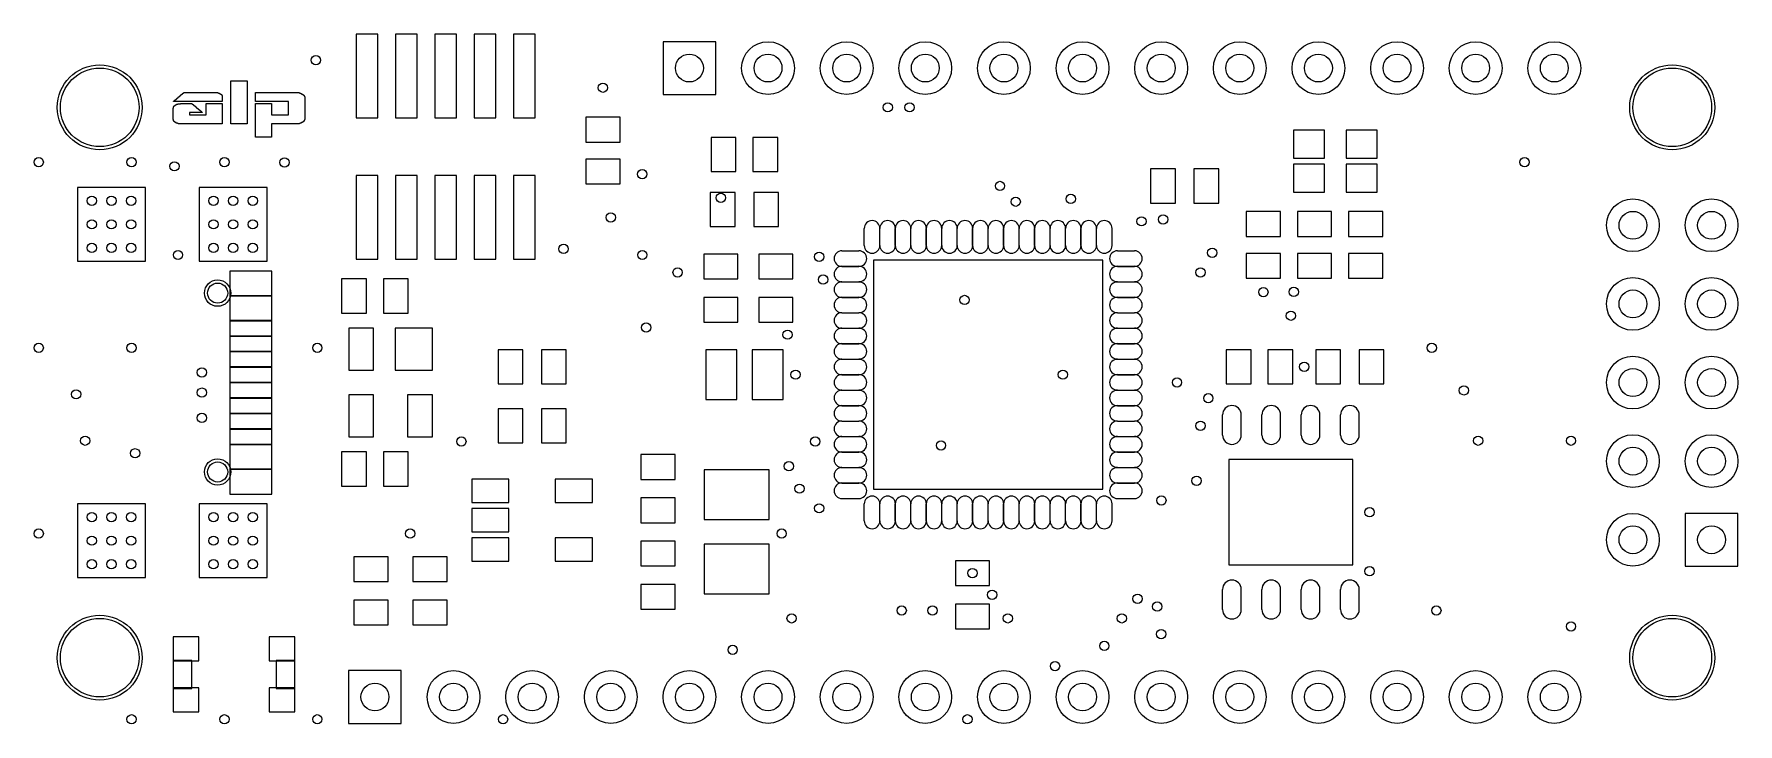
# Model space of a CAD drawing. Extents: x -55.5 to -0.4, y 0.4 to 22.7.
import ezdxf

# ---------------------------------------------------------------- set-up
doc = ezdxf.new("R2010")
doc.units = 0
doc.layers.get('0').update_dxf_attribs({"linetype": 'CONTINUOUS'})
for name, color, linetype in [('PADHOLELAYER', 156, 'CONTINUOUS'), ('TOPSOLDER', 216, 'CONTINUOUS'), ('VIAHOLELAYER', 16, 'CONTINUOUS')]:
    doc.layers.add(name, color=color, linetype=linetype)

# ---------------------------------------------------------------- blocks, each defined once
blk = doc.blocks.new('RES_0603_1608_1')
at = {"layer": 'TOPSOLDER'}
for p, q in [((-0.273, 0.552), (-1.077, 0.552)), ((-1.077, 0.552), (-1.077, -0.552)), ((-0.273, -0.552), (-0.273, 0.552)), ((1.077, 0.552), (0.273, 0.552)), ((0.273, 0.552), (0.273, -0.552)), ((1.077, -0.552), (1.077, 0.552)), ((-1.077, -0.552), (-0.273, -0.552)), ((0.273, -0.552), (1.077, -0.552))]:
    blk.add_line(p, q, dxfattribs=at)
blk = doc.blocks.new('RES_0603_1608_2')
at = {"layer": 'TOPSOLDER'}
for p, q in [((-0.273, 0.552), (-1.077, 0.552)), ((-1.077, 0.552), (-1.077, -0.552)), ((-0.273, -0.552), (-0.273, 0.552)), ((1.077, 0.552), (0.273, 0.552)), ((0.273, 0.552), (0.273, -0.552)), ((1.077, -0.552), (1.077, 0.552)), ((-1.077, -0.552), (-0.273, -0.552)), ((0.273, -0.552), (1.077, -0.552))]:
    blk.add_line(p, q, dxfattribs=at)
blk = doc.blocks.new('RES_0603_1608_3')
at = {"layer": 'TOPSOLDER'}
for p, q in [((-0.273, 0.552), (-1.077, 0.552)), ((-1.077, 0.552), (-1.077, -0.552)), ((-0.273, -0.552), (-0.273, 0.552)), ((1.077, 0.552), (0.273, 0.552)), ((0.273, 0.552), (0.273, -0.552)), ((1.077, -0.552), (1.077, 0.552)), ((-1.077, -0.552), (-0.273, -0.552)), ((0.273, -0.552), (1.077, -0.552))]:
    blk.add_line(p, q, dxfattribs=at)
blk = doc.blocks.new('FM_B2020RGBA_HG_4')
at = {"layer": 'TOPSOLDER'}
for p, q in [((-1.198, 1.552), (-2.202, 1.552)), ((-2.202, 1.552), (-2.202, 0.648)), ((-1.198, 0.648), (-1.198, 1.552)), ((0.502, 1.552), (-0.502, 1.552)), ((-0.502, 1.552), (-0.502, 0.648)), ((0.502, 0.648), (0.502, 1.552)), ((-2.202, 0.648), (-1.198, 0.648)), ((-0.502, 0.648), (0.502, 0.648)), ((-1.198, 0.452), (-2.202, 0.452)), ((-2.202, 0.452), (-2.202, -0.452)), ((-1.198, -0.452), (-1.198, 0.452)), ((0.502, 0.452), (-0.502, 0.452)), ((-0.502, 0.452), (-0.502, -0.452)), ((0.502, -0.452), (0.502, 0.452)), ((-2.202, -0.452), (-1.198, -0.452)), ((-0.502, -0.452), (0.502, -0.452))]:
    blk.add_line(p, q, dxfattribs=at)
blk = doc.blocks.new('SKSGACE010_5')
at = {"layer": 'TOPSOLDER'}
for p, q in [((-1.136, 1.214), (-1.964, 1.214)), ((-1.964, 1.214), (-1.964, 0.436)), ((-1.136, 0.436), (-1.136, 1.214)), ((1.964, 1.214), (1.136, 1.214)), ((1.136, 1.214), (1.136, 0.436)), ((1.964, 0.436), (1.964, 1.214)), ((-1.361, 0.452), (-1.964, 0.452)), ((-1.964, 0.452), (-1.964, -0.452)), ((-1.964, 0.436), (-1.136, 0.436)), ((-1.361, -0.452), (-1.361, 0.452)), ((1.136, 0.436), (1.964, 0.436)), ((1.964, 0.452), (1.361, 0.452)), ((1.361, 0.452), (1.361, -0.452)), ((1.964, -0.452), (1.964, 0.452)), ((-1.136, -0.436), (-1.964, -0.436)), ((-1.964, -0.436), (-1.964, -1.214)), ((-1.964, -0.452), (-1.361, -0.452)), ((-1.136, -1.214), (-1.136, -0.436)), ((1.964, -0.436), (1.136, -0.436)), ((1.136, -0.436), (1.136, -1.214)), ((1.361, -0.452), (1.964, -0.452)), ((1.964, -1.214), (1.964, -0.436)), ((-1.964, -1.214), (-1.136, -1.214)), ((1.136, -1.214), (1.964, -1.214))]:
    blk.add_line(p, q, dxfattribs=at)
blk = doc.blocks.new('TI_SOT_23_5_DBV_6')
at = {"layer": 'TOPSOLDER'}
for p, q in [((-0.748, 1.327), (-1.952, 1.327)), ((-1.952, 1.327), (-1.952, 0.573)), ((-0.748, 0.573), (-0.748, 1.327)), ((1.952, 1.327), (0.748, 1.327)), ((0.748, 1.327), (0.748, 0.573)), ((1.952, 0.573), (1.952, 1.327)), ((-1.952, 0.573), (-0.748, 0.573)), ((0.748, 0.573), (1.952, 0.573)), ((-0.748, 0.377), (-1.952, 0.377)), ((-1.952, 0.377), (-1.952, -0.377)), ((-0.748, -0.377), (-0.748, 0.377)), ((-1.952, -0.377), (-0.748, -0.377)), ((-0.748, -0.573), (-1.952, -0.573)), ((-1.952, -0.573), (-1.952, -1.327)), ((-0.748, -1.327), (-0.748, -0.573)), ((1.952, -0.573), (0.748, -0.573)), ((0.748, -0.573), (0.748, -1.327)), ((1.952, -1.327), (1.952, -0.573)), ((-1.952, -1.327), (-0.748, -1.327)), ((0.748, -1.327), (1.952, -1.327))]:
    blk.add_line(p, q, dxfattribs=at)
blk = doc.blocks.new('CAP_0603_1608_7')
at = {"layer": 'TOPSOLDER'}
for p, q in [((-0.298, 0.552), (-1.102, 0.552)), ((-1.102, 0.552), (-1.102, -0.552)), ((-0.298, -0.552), (-0.298, 0.552)), ((1.102, 0.552), (0.298, 0.552)), ((0.298, 0.552), (0.298, -0.552)), ((1.102, -0.552), (1.102, 0.552)), ((-1.102, -0.552), (-0.298, -0.552)), ((0.298, -0.552), (1.102, -0.552))]:
    blk.add_line(p, q, dxfattribs=at)
blk = doc.blocks.new('CAP_0603_1608_8')
at = {"layer": 'TOPSOLDER'}
for p, q in [((-0.298, 0.552), (-1.102, 0.552)), ((-1.102, 0.552), (-1.102, -0.552)), ((-0.298, -0.552), (-0.298, 0.552)), ((1.102, 0.552), (0.298, 0.552)), ((0.298, 0.552), (0.298, -0.552)), ((1.102, -0.552), (1.102, 0.552)), ((-1.102, -0.552), (-0.298, -0.552)), ((0.298, -0.552), (1.102, -0.552))]:
    blk.add_line(p, q, dxfattribs=at)
blk = doc.blocks.new('CAP_0603_1608_9')
at = {"layer": 'TOPSOLDER'}
for p, q in [((-0.298, 0.552), (-1.102, 0.552)), ((-1.102, 0.552), (-1.102, -0.552)), ((-0.298, -0.552), (-0.298, 0.552)), ((1.102, 0.552), (0.298, 0.552)), ((0.298, 0.552), (0.298, -0.552)), ((1.102, -0.552), (1.102, 0.552)), ((-1.102, -0.552), (-0.298, -0.552)), ((0.298, -0.552), (1.102, -0.552))]:
    blk.add_line(p, q, dxfattribs=at)
blk = doc.blocks.new('CAP_0603_1608_10')
at = {"layer": 'TOPSOLDER'}
for p, q in [((-0.298, 0.552), (-1.102, 0.552)), ((-1.102, 0.552), (-1.102, -0.552)), ((-0.298, -0.552), (-0.298, 0.552)), ((1.102, 0.552), (0.298, 0.552)), ((0.298, 0.552), (0.298, -0.552)), ((1.102, -0.552), (1.102, 0.552)), ((-1.102, -0.552), (-0.298, -0.552)), ((0.298, -0.552), (1.102, -0.552))]:
    blk.add_line(p, q, dxfattribs=at)
blk = doc.blocks.new('CAP_0603_1608_11')
at = {"layer": 'TOPSOLDER'}
for p, q in [((-0.298, 0.552), (-1.102, 0.552)), ((-1.102, 0.552), (-1.102, -0.552)), ((-0.298, -0.552), (-0.298, 0.552)), ((1.102, 0.552), (0.298, 0.552)), ((0.298, 0.552), (0.298, -0.552)), ((1.102, -0.552), (1.102, 0.552)), ((-1.102, -0.552), (-0.298, -0.552)), ((0.298, -0.552), (1.102, -0.552))]:
    blk.add_line(p, q, dxfattribs=at)
blk = doc.blocks.new('CAP_0603_1608_12')
at = {"layer": 'TOPSOLDER'}
for p, q in [((-0.298, 0.552), (-1.102, 0.552)), ((-1.102, 0.552), (-1.102, -0.552)), ((-0.298, -0.552), (-0.298, 0.552)), ((1.102, 0.552), (0.298, 0.552)), ((0.298, 0.552), (0.298, -0.552)), ((1.102, -0.552), (1.102, 0.552)), ((-1.102, -0.552), (-0.298, -0.552)), ((0.298, -0.552), (1.102, -0.552))]:
    blk.add_line(p, q, dxfattribs=at)
blk = doc.blocks.new('CAP_0603_1608_13')
at = {"layer": 'TOPSOLDER'}
for p, q in [((-0.298, 0.552), (-1.102, 0.552)), ((-1.102, 0.552), (-1.102, -0.552)), ((-0.298, -0.552), (-0.298, 0.552)), ((1.102, 0.552), (0.298, 0.552)), ((0.298, 0.552), (0.298, -0.552)), ((1.102, -0.552), (1.102, 0.552)), ((-1.102, -0.552), (-0.298, -0.552)), ((0.298, -0.552), (1.102, -0.552))]:
    blk.add_line(p, q, dxfattribs=at)
blk = doc.blocks.new('CAP_0603_1608_14')
at = {"layer": 'TOPSOLDER'}
for p, q in [((-0.298, 0.552), (-1.102, 0.552)), ((-1.102, 0.552), (-1.102, -0.552)), ((-0.298, -0.552), (-0.298, 0.552)), ((1.102, 0.552), (0.298, 0.552)), ((0.298, 0.552), (0.298, -0.552)), ((1.102, -0.552), (1.102, 0.552)), ((-1.102, -0.552), (-0.298, -0.552)), ((0.298, -0.552), (1.102, -0.552))]:
    blk.add_line(p, q, dxfattribs=at)
blk = doc.blocks.new('SOT143B_15')
at = {"layer": 'TOPSOLDER'}
for p, q in [((-0.398, 1.352), (-1.752, 1.352)), ((-1.752, 1.352), (-1.752, 0.148)), ((-0.398, 0.148), (-0.398, 1.352)), ((1.752, 1.352), (0.398, 1.352)), ((0.398, 1.352), (0.398, 0.548)), ((1.752, 0.548), (1.752, 1.352)), ((-1.752, 0.148), (-0.398, 0.148)), ((0.398, 0.548), (1.752, 0.548)), ((-0.398, -0.548), (-1.752, -0.548)), ((-1.752, -0.548), (-1.752, -1.352)), ((-0.398, -1.352), (-0.398, -0.548)), ((1.752, -0.548), (0.398, -0.548)), ((0.398, -0.548), (0.398, -1.352)), ((1.752, -1.352), (1.752, -0.548)), ((-1.752, -1.352), (-0.398, -1.352)), ((0.398, -1.352), (1.752, -1.352))]:
    blk.add_line(p, q, dxfattribs=at)
blk = doc.blocks.new('ABRACON_ABS07_16')
at = {"layer": 'TOPSOLDER'}
for p, q in [((-0.398, 1.052), (-2.002, 1.052)), ((-2.002, 1.052), (-2.002, -1.052)), ((-0.398, -1.052), (-0.398, 1.052)), ((2.002, 1.052), (0.398, 1.052)), ((0.398, 1.052), (0.398, -1.052)), ((2.002, -1.052), (2.002, 1.052)), ((-2.002, -1.052), (-0.398, -1.052)), ((0.398, -1.052), (2.002, -1.052))]:
    blk.add_line(p, q, dxfattribs=at)
blk = doc.blocks.new('SI_LABS_QFN_64_17')
at = {"layer": 'TOPSOLDER'}
for p, q in [((-4.002, 4.725), (-4.002, 4.175)), ((-3.502, 4.725), (-3.502, 4.175)), ((-3.498, 4.725), (-3.498, 4.175)), ((-3.002, 4.725), (-3.002, 4.175)), ((-2.998, 4.725), (-2.998, 4.175)), ((-2.502, 4.725), (-2.502, 4.175)), ((-2.498, 4.725), (-2.498, 4.175)), ((-2.002, 4.725), (-2.002, 4.175)), ((-1.998, 4.725), (-1.998, 4.175)), ((-1.502, 4.725), (-1.502, 4.175)), ((-1.498, 4.725), (-1.498, 4.175)), ((-1.002, 4.725), (-1.002, 4.175)), ((-0.998, 4.725), (-0.998, 4.175)), ((-0.502, 4.725), (-0.502, 4.175)), ((-0.498, 4.725), (-0.498, 4.175)), ((-0.002, 4.725), (-0.002, 4.175)), ((0.002, 4.725), (0.002, 4.175)), ((0.498, 4.725), (0.498, 4.175)), ((0.502, 4.725), (0.502, 4.175)), ((0.998, 4.725), (0.998, 4.175)), ((1.002, 4.725), (1.002, 4.175)), ((1.498, 4.725), (1.498, 4.175)), ((1.502, 4.725), (1.502, 4.175)), ((1.998, 4.725), (1.998, 4.175)), ((2.002, 4.725), (2.002, 4.175)), ((2.498, 4.725), (2.498, 4.175)), ((2.502, 4.725), (2.502, 4.175)), ((2.998, 4.725), (2.998, 4.175)), ((3.002, 4.725), (3.002, 4.175)), ((3.498, 4.725), (3.498, 4.175)), ((3.502, 4.725), (3.502, 4.175)), ((4.002, 4.725), (4.002, 4.175)), ((-4.725, 4.002), (-4.175, 4.002)), ((4.175, 4.002), (4.725, 4.002)), ((-4.725, 3.502), (-4.175, 3.502)), ((-4.725, 3.498), (-4.175, 3.498)), ((-3.702, 3.702), (-3.702, -3.702)), ((3.702, 3.702), (-3.702, 3.702)), ((3.702, -3.702), (3.702, 3.702)), ((4.175, 3.502), (4.725, 3.502)), ((4.175, 3.498), (4.725, 3.498)), ((-4.725, 3.002), (-4.175, 3.002)), ((-4.725, 2.998), (-4.175, 2.998)), ((4.175, 3.002), (4.725, 3.002)), ((4.175, 2.998), (4.725, 2.998)), ((-4.725, 2.502), (-4.175, 2.502)), ((-4.725, 2.498), (-4.175, 2.498)), ((4.175, 2.502), (4.725, 2.502)), ((4.175, 2.498), (4.725, 2.498)), ((-4.725, 2.002), (-4.175, 2.002)), ((-4.725, 1.998), (-4.175, 1.998)), ((4.175, 2.002), (4.725, 2.002)), ((4.175, 1.998), (4.725, 1.998)), ((-4.725, 1.502), (-4.175, 1.502)), ((-4.725, 1.498), (-4.175, 1.498)), ((4.175, 1.502), (4.725, 1.502)), ((4.175, 1.498), (4.725, 1.498)), ((-4.725, 1.002), (-4.175, 1.002)), ((-4.725, 0.998), (-4.175, 0.998)), ((4.175, 1.002), (4.725, 1.002)), ((4.175, 0.998), (4.725, 0.998)), ((-4.725, 0.502), (-4.175, 0.502)), ((-4.725, 0.498), (-4.175, 0.498)), ((-4.725, 0.002), (-4.175, 0.002)), ((4.175, 0.502), (4.725, 0.502)), ((4.175, 0.498), (4.725, 0.498)), ((4.175, 0.002), (4.725, 0.002)), ((-4.725, -0.002), (-4.175, -0.002)), ((-4.725, -0.498), (-4.175, -0.498)), ((-4.725, -0.502), (-4.175, -0.502)), ((4.175, -0.002), (4.725, -0.002)), ((4.175, -0.498), (4.725, -0.498)), ((4.175, -0.502), (4.725, -0.502)), ((-4.725, -0.998), (-4.175, -0.998)), ((-4.725, -1.002), (-4.175, -1.002)), ((4.175, -0.998), (4.725, -0.998)), ((4.175, -1.002), (4.725, -1.002)), ((-4.725, -1.498), (-4.175, -1.498)), ((-4.725, -1.502), (-4.175, -1.502)), ((4.175, -1.498), (4.725, -1.498)), ((4.175, -1.502), (4.725, -1.502)), ((-4.725, -1.998), (-4.175, -1.998)), ((-4.725, -2.002), (-4.175, -2.002)), ((4.175, -1.998), (4.725, -1.998)), ((4.175, -2.002), (4.725, -2.002)), ((-4.725, -2.498), (-4.175, -2.498)), ((-4.725, -2.502), (-4.175, -2.502)), ((4.175, -2.498), (4.725, -2.498)), ((4.175, -2.502), (4.725, -2.502)), ((-4.725, -2.998), (-4.175, -2.998)), ((-4.725, -3.002), (-4.175, -3.002)), ((4.175, -2.998), (4.725, -2.998)), ((4.175, -3.002), (4.725, -3.002)), ((-4.725, -3.498), (-4.175, -3.498)), ((-4.725, -3.502), (-4.175, -3.502)), ((-3.702, -3.702), (3.702, -3.702)), ((4.175, -3.498), (4.725, -3.498)), ((4.175, -3.502), (4.725, -3.502)), ((-4.725, -4.002), (-4.175, -4.002)), ((-4.002, -4.175), (-4.002, -4.725)), ((-3.502, -4.175), (-3.502, -4.725)), ((-3.498, -4.175), (-3.498, -4.725)), ((-3.002, -4.175), (-3.002, -4.725)), ((-2.998, -4.175), (-2.998, -4.725)), ((-2.502, -4.175), (-2.502, -4.725)), ((-2.498, -4.175), (-2.498, -4.725)), ((-2.002, -4.175), (-2.002, -4.725)), ((-1.998, -4.175), (-1.998, -4.725)), ((-1.502, -4.175), (-1.502, -4.725)), ((-1.498, -4.175), (-1.498, -4.725)), ((-1.002, -4.175), (-1.002, -4.725)), ((-0.998, -4.175), (-0.998, -4.725)), ((-0.502, -4.175), (-0.502, -4.725)), ((-0.498, -4.175), (-0.498, -4.725)), ((-0.002, -4.175), (-0.002, -4.725)), ((0.002, -4.175), (0.002, -4.725)), ((0.498, -4.175), (0.498, -4.725)), ((0.502, -4.175), (0.502, -4.725)), ((0.998, -4.175), (0.998, -4.725)), ((1.002, -4.175), (1.002, -4.725)), ((1.498, -4.175), (1.498, -4.725)), ((1.502, -4.175), (1.502, -4.725)), ((1.998, -4.175), (1.998, -4.725)), ((2.002, -4.175), (2.002, -4.725)), ((2.498, -4.175), (2.498, -4.725)), ((2.502, -4.175), (2.502, -4.725)), ((2.998, -4.175), (2.998, -4.725)), ((3.002, -4.175), (3.002, -4.725)), ((3.498, -4.175), (3.498, -4.725)), ((3.502, -4.175), (3.502, -4.725)), ((4.002, -4.175), (4.002, -4.725)), ((4.175, -4.002), (4.725, -4.002))]:
    blk.add_line(p, q, dxfattribs=at)
for centre, start, end in [((-3.75, 4.725), 0, 180), ((-3.25, 4.725), 0, 180), ((-2.75, 4.725), 0, 180), ((-2.25, 4.725), 0, 180), ((-1.75, 4.725), 0, 180), ((-1.25, 4.725), 0, 180), ((-0.75, 4.725), 0, 180), ((-0.25, 4.725), 0, 180), ((0.25, 4.725), 0, 180), ((0.75, 4.725), 0, 180), ((1.25, 4.725), 0, 180), ((1.75, 4.725), 0, 180), ((2.25, 4.725), 0, 180), ((2.75, 4.725), 0, 180), ((3.25, 4.725), 0, 180), ((3.75, 4.725), 0, 180), ((-4.725, 3.75), 90, 270), ((-4.175, 3.75), 270, 90), ((-3.75, 4.175), 180, 0), ((-3.25, 4.175), 180, 0), ((-2.75, 4.175), 180, 0), ((-2.25, 4.175), 180, 0), ((-1.75, 4.175), 180, 0), ((-1.25, 4.175), 180, 0), ((-0.75, 4.175), 180, 0), ((-0.25, 4.175), 180, 0), ((0.25, 4.175), 180, 0), ((0.75, 4.175), 180, 0), ((1.25, 4.175), 180, 0), ((1.75, 4.175), 180, 0), ((2.25, 4.175), 180, 0), ((2.75, 4.175), 180, 0), ((3.25, 4.175), 180, 0), ((3.75, 4.175), 180, 0), ((4.175, 3.75), 90, 270), ((4.725, 3.75), 270, 90), ((-4.725, 3.25), 90, 270), ((-4.175, 3.25), 270, 90), ((4.175, 3.25), 90, 270), ((4.725, 3.25), 270, 90), ((-4.725, 2.75), 90, 270), ((-4.175, 2.75), 270, 90), ((4.175, 2.75), 90, 270), ((4.725, 2.75), 270, 90), ((-4.725, 2.25), 90, 270), ((-4.175, 2.25), 270, 90), ((4.175, 2.25), 90, 270), ((4.725, 2.25), 270, 90), ((-4.725, 1.75), 90, 270), ((-4.175, 1.75), 270, 90), ((4.175, 1.75), 90, 270), ((4.725, 1.75), 270, 90), ((-4.725, 1.25), 90, 270), ((-4.175, 1.25), 270, 90), ((4.175, 1.25), 90, 270), ((4.725, 1.25), 270, 90), ((-4.725, 0.75), 90, 270), ((-4.175, 0.75), 270, 90), ((4.175, 0.75), 90, 270), ((4.725, 0.75), 270, 90), ((-4.725, 0.25), 90, 270), ((-4.725, -0.25), 90, 270), ((-4.175, 0.25), 270, 90), ((-4.175, -0.25), 270, 90), ((4.175, 0.25), 90, 270), ((4.175, -0.25), 90, 270), ((4.725, 0.25), 270, 90), ((4.725, -0.25), 270, 90), ((-4.725, -0.75), 90, 270), ((-4.175, -0.75), 270, 90), ((4.175, -0.75), 90, 270), ((4.725, -0.75), 270, 90), ((-4.725, -1.25), 90, 270), ((-4.175, -1.25), 270, 90), ((4.175, -1.25), 90, 270), ((4.725, -1.25), 270, 90), ((-4.725, -1.75), 90, 270), ((-4.175, -1.75), 270, 90), ((4.175, -1.75), 90, 270), ((4.725, -1.75), 270, 90), ((-4.725, -2.25), 90, 270), ((-4.175, -2.25), 270, 90), ((4.175, -2.25), 90, 270), ((4.725, -2.25), 270, 90), ((-4.725, -2.75), 90, 270), ((-4.175, -2.75), 270, 90), ((4.175, -2.75), 90, 270), ((4.725, -2.75), 270, 90), ((-4.725, -3.25), 90, 270), ((-4.175, -3.25), 270, 90), ((4.175, -3.25), 90, 270), ((4.725, -3.25), 270, 90), ((-4.725, -3.75), 90, 270), ((-4.175, -3.75), 270, 90), ((4.175, -3.75), 90, 270), ((4.725, -3.75), 270, 90), ((-3.75, -4.175), 0, 180), ((-3.25, -4.175), 0, 180), ((-2.75, -4.175), 0, 180), ((-2.25, -4.175), 0, 180), ((-1.75, -4.175), 0, 180), ((-1.25, -4.175), 0, 180), ((-0.75, -4.175), 0, 180), ((-0.25, -4.175), 0, 180), ((0.25, -4.175), 0, 180), ((0.75, -4.175), 0, 180), ((1.25, -4.175), 0, 180), ((1.75, -4.175), 0, 180), ((2.25, -4.175), 0, 180), ((2.75, -4.175), 0, 180), ((3.25, -4.175), 0, 180), ((3.75, -4.175), 0, 180), ((-3.75, -4.725), 180, 0), ((-3.25, -4.725), 180, 0), ((-2.75, -4.725), 180, 0), ((-2.25, -4.725), 180, 0), ((-1.75, -4.725), 180, 0), ((-1.25, -4.725), 180, 0), ((-0.75, -4.725), 180, 0), ((-0.25, -4.725), 180, 0), ((0.25, -4.725), 180, 0), ((0.75, -4.725), 180, 0), ((1.25, -4.725), 180, 0), ((1.75, -4.725), 180, 0), ((2.25, -4.725), 180, 0), ((2.75, -4.725), 180, 0), ((3.25, -4.725), 180, 0), ((3.75, -4.725), 180, 0)]:
    blk.add_arc(centre, 0.252, start, end, dxfattribs=at)
blk = doc.blocks.new('RES_0603_1608_18')
at = {"layer": 'TOPSOLDER'}
for p, q in [((-0.273, 0.552), (-1.077, 0.552)), ((-1.077, 0.552), (-1.077, -0.552)), ((-0.273, -0.552), (-0.273, 0.552)), ((1.077, 0.552), (0.273, 0.552)), ((0.273, 0.552), (0.273, -0.552)), ((1.077, -0.552), (1.077, 0.552)), ((-1.077, -0.552), (-0.273, -0.552)), ((0.273, -0.552), (1.077, -0.552))]:
    blk.add_line(p, q, dxfattribs=at)
blk = doc.blocks.new('RES_0603_1608_19')
at = {"layer": 'TOPSOLDER'}
for p, q in [((-0.273, 0.552), (-1.077, 0.552)), ((-1.077, 0.552), (-1.077, -0.552)), ((-0.273, -0.552), (-0.273, 0.552)), ((1.077, 0.552), (0.273, 0.552)), ((0.273, 0.552), (0.273, -0.552)), ((1.077, -0.552), (1.077, 0.552)), ((-1.077, -0.552), (-0.273, -0.552)), ((0.273, -0.552), (1.077, -0.552))]:
    blk.add_line(p, q, dxfattribs=at)
blk = doc.blocks.new('RES_0603_1608_20')
at = {"layer": 'TOPSOLDER'}
for p, q in [((-0.273, 0.552), (-1.077, 0.552)), ((-1.077, 0.552), (-1.077, -0.552)), ((-0.273, -0.552), (-0.273, 0.552)), ((1.077, 0.552), (0.273, 0.552)), ((0.273, 0.552), (0.273, -0.552)), ((1.077, -0.552), (1.077, 0.552)), ((-1.077, -0.552), (-0.273, -0.552)), ((0.273, -0.552), (1.077, -0.552))]:
    blk.add_line(p, q, dxfattribs=at)
blk = doc.blocks.new('RES_0603_1608_21')
at = {"layer": 'TOPSOLDER'}
for p, q in [((-0.273, 0.552), (-1.077, 0.552)), ((-1.077, 0.552), (-1.077, -0.552)), ((-0.273, -0.552), (-0.273, 0.552)), ((1.077, 0.552), (0.273, 0.552)), ((0.273, 0.552), (0.273, -0.552)), ((1.077, -0.552), (1.077, 0.552)), ((-1.077, -0.552), (-0.273, -0.552)), ((0.273, -0.552), (1.077, -0.552))]:
    blk.add_line(p, q, dxfattribs=at)
blk = doc.blocks.new('RES_0603_1608_22')
at = {"layer": 'TOPSOLDER'}
for p, q in [((-0.273, 0.552), (-1.077, 0.552)), ((-1.077, 0.552), (-1.077, -0.552)), ((-0.273, -0.552), (-0.273, 0.552)), ((1.077, 0.552), (0.273, 0.552)), ((0.273, 0.552), (0.273, -0.552)), ((1.077, -0.552), (1.077, 0.552)), ((-1.077, -0.552), (-0.273, -0.552)), ((0.273, -0.552), (1.077, -0.552))]:
    blk.add_line(p, q, dxfattribs=at)
blk = doc.blocks.new('HDR2X5_23')
at = {"layer": 'PADHOLELAYER'}
for centre in [(0, 2.54), (2.54, 2.54), (5.08, 2.54), (7.62, 2.54), (10.16, 2.54), (0, 0), (2.54, 0), (5.08, 0), (7.62, 0), (10.16, 0)]:
    blk.add_circle(centre, 0.45, dxfattribs=at)
at = {"layer": 'TOPSOLDER'}
for p, q in [((-0.852, 0.852), (-0.852, -0.852)), ((0.852, 0.852), (-0.852, 0.852)), ((0.852, -0.852), (0.852, 0.852)), ((-0.852, -0.852), (0.852, -0.852))]:
    blk.add_line(p, q, dxfattribs=at)
for centre in [(0, 2.54), (2.54, 2.54), (5.08, 2.54), (7.62, 2.54), (10.16, 2.54), (2.54, 0), (5.08, 0), (7.62, 0), (10.16, 0)]:
    blk.add_circle(centre, 0.852, dxfattribs=at)
blk = doc.blocks.new('HDR1X16_24')
at = {"layer": 'PADHOLELAYER'}
for centre in [(0, 0), (2.54, 0), (5.08, 0), (7.62, 0), (10.16, 0), (12.7, 0), (15.24, 0), (17.78, 0), (20.32, 0), (22.86, 0), (25.4, 0), (27.94, 0), (30.48, 0), (33.02, 0), (35.56, 0), (38.1, 0)]:
    blk.add_circle(centre, 0.45, dxfattribs=at)
at = {"layer": 'TOPSOLDER'}
for p, q in [((-0.852, 0.852), (-0.852, -0.852)), ((0.852, 0.852), (-0.852, 0.852)), ((0.852, -0.852), (0.852, 0.852)), ((-0.852, -0.852), (0.852, -0.852))]:
    blk.add_line(p, q, dxfattribs=at)
for centre in [(2.54, 0), (5.08, 0), (7.62, 0), (10.16, 0), (12.7, 0), (15.24, 0), (17.78, 0), (20.32, 0), (22.86, 0), (25.4, 0), (27.94, 0), (30.48, 0), (33.02, 0), (35.56, 0), (38.1, 0)]:
    blk.add_circle(centre, 0.852, dxfattribs=at)
blk = doc.blocks.new('HDR1X12_25')
at = {"layer": 'PADHOLELAYER'}
for centre in [(0, 0), (2.54, 0), (5.08, 0), (7.62, 0), (10.16, 0), (12.7, 0), (15.24, 0), (17.78, 0), (20.32, 0), (22.86, 0), (25.4, 0), (27.94, 0)]:
    blk.add_circle(centre, 0.45, dxfattribs=at)
at = {"layer": 'TOPSOLDER'}
for p, q in [((-0.852, 0.852), (-0.852, -0.852)), ((0.852, 0.852), (-0.852, 0.852)), ((0.852, -0.852), (0.852, 0.852)), ((-0.852, -0.852), (0.852, -0.852))]:
    blk.add_line(p, q, dxfattribs=at)
for centre in [(2.54, 0), (5.08, 0), (7.62, 0), (10.16, 0), (12.7, 0), (15.24, 0), (17.78, 0), (20.32, 0), (22.86, 0), (25.4, 0), (27.94, 0)]:
    blk.add_circle(centre, 0.852, dxfattribs=at)
blk = doc.blocks.new('FTSH_105_01_F_DV_K_TR_26')
at = {"layer": 'TOPSOLDER'}
for p, q in [((-2.188, 3.638), (-2.892, 3.638)), ((-2.892, 3.638), (-2.892, 0.934)), ((-2.188, 0.934), (-2.188, 3.638)), ((-0.918, 3.638), (-1.622, 3.638)), ((-1.622, 3.638), (-1.622, 0.934)), ((-0.918, 0.934), (-0.918, 3.638)), ((0.352, 3.638), (-0.352, 3.638)), ((-0.352, 3.638), (-0.352, 0.934)), ((0.352, 0.934), (0.352, 3.638)), ((1.622, 3.638), (0.918, 3.638)), ((0.918, 3.638), (0.918, 0.934)), ((1.622, 0.934), (1.622, 3.638)), ((2.892, 3.638), (2.188, 3.638)), ((2.188, 3.638), (2.188, 0.934)), ((2.892, 0.934), (2.892, 3.638)), ((-2.892, 0.934), (-2.188, 0.934)), ((-1.622, 0.934), (-0.918, 0.934)), ((-0.352, 0.934), (0.352, 0.934)), ((0.918, 0.934), (1.622, 0.934)), ((2.188, 0.934), (2.892, 0.934)), ((-2.188, -0.934), (-2.892, -0.934)), ((-2.892, -0.934), (-2.892, -3.638)), ((-2.188, -3.638), (-2.188, -0.934)), ((-0.918, -0.934), (-1.622, -0.934)), ((-1.622, -0.934), (-1.622, -3.638)), ((-0.918, -3.638), (-0.918, -0.934)), ((0.352, -0.934), (-0.352, -0.934)), ((-0.352, -0.934), (-0.352, -3.638)), ((0.352, -3.638), (0.352, -0.934)), ((1.622, -0.934), (0.918, -0.934)), ((0.918, -0.934), (0.918, -3.638)), ((1.622, -3.638), (1.622, -0.934)), ((2.892, -0.934), (2.188, -0.934)), ((2.188, -0.934), (2.188, -3.638)), ((2.892, -3.638), (2.892, -0.934)), ((-2.892, -3.638), (-2.188, -3.638)), ((-1.622, -3.638), (-0.918, -3.638)), ((-0.352, -3.638), (0.352, -3.638)), ((0.918, -3.638), (1.622, -3.638)), ((2.188, -3.638), (2.892, -3.638))]:
    blk.add_line(p, q, dxfattribs=at)
blk = doc.blocks.new('IND_W_____74404020100_27')
at = {"layer": 'TOPSOLDER'}
for p, q in [((-1.252, 0.802), (-1.252, -0.802)), ((-0.248, 0.802), (-1.252, 0.802)), ((-0.248, -0.802), (-0.248, 0.802)), ((0.248, 0.802), (0.248, -0.802)), ((1.252, 0.802), (0.248, 0.802)), ((1.252, -0.802), (1.252, 0.802)), ((-1.252, -0.802), (-0.248, -0.802)), ((0.248, -0.802), (1.252, -0.802))]:
    blk.add_line(p, q, dxfattribs=at)
blk = doc.blocks.new('USB4110_GF_A_28')
at = {"layer": 'PADHOLELAYER'}
for centre in [(-2.89, 0), (2.89, 0)]:
    blk.add_circle(centre, 0.325, dxfattribs=at)
at = {"layer": 'TOPSOLDER'}
for p, q in [((-3.602, 1.752), (-3.602, 0.398)), ((-2.798, 1.752), (-3.602, 1.752)), ((-2.802, 1.752), (-2.802, 0.398)), ((-1.998, 1.752), (-2.802, 1.752)), ((-2.798, 0.398), (-2.798, 1.752)), ((-2.002, 1.752), (-2.002, 0.398)), ((-1.498, 1.752), (-2.002, 1.752)), ((-1.998, 0.398), (-1.998, 1.752)), ((-1.502, 1.752), (-1.502, 0.398)), ((-0.998, 1.752), (-1.502, 1.752)), ((-1.498, 0.398), (-1.498, 1.752)), ((-1.002, 1.752), (-1.002, 0.398)), ((-0.498, 1.752), (-1.002, 1.752)), ((-0.998, 0.398), (-0.998, 1.752)), ((-0.502, 1.752), (-0.502, 0.398)), ((0.002, 1.752), (-0.502, 1.752)), ((-0.498, 0.398), (-0.498, 1.752)), ((-0.002, 1.752), (-0.002, 0.398)), ((0.502, 1.752), (-0.002, 1.752)), ((0.002, 0.398), (0.002, 1.752)), ((0.498, 1.752), (0.498, 0.398)), ((1.002, 1.752), (0.498, 1.752)), ((0.502, 0.398), (0.502, 1.752)), ((0.998, 1.752), (0.998, 0.398)), ((1.502, 1.752), (0.998, 1.752)), ((1.002, 0.398), (1.002, 1.752)), ((1.498, 1.752), (1.498, 0.398)), ((2.002, 1.752), (1.498, 1.752)), ((1.502, 0.398), (1.502, 1.752)), ((1.998, 1.752), (1.998, 0.398)), ((2.802, 1.752), (1.998, 1.752)), ((2.002, 0.398), (2.002, 1.752)), ((2.798, 1.752), (2.798, 0.398)), ((3.602, 1.752), (2.798, 1.752)), ((2.802, 0.398), (2.802, 1.752)), ((3.602, 0.398), (3.602, 1.752)), ((-6.302, 1.602), (-6.302, -0.602)), ((-3.918, 1.602), (-6.302, 1.602)), ((-3.918, -0.602), (-3.918, 1.602)), ((3.918, 1.602), (3.918, -0.602)), ((6.302, 1.602), (3.918, 1.602)), ((6.302, -0.602), (6.302, 1.602)), ((-3.602, 0.398), (-2.798, 0.398)), ((-2.802, 0.398), (-1.998, 0.398)), ((-2.002, 0.398), (-1.498, 0.398)), ((-1.502, 0.398), (-0.998, 0.398)), ((-1.002, 0.398), (-0.498, 0.398)), ((-0.502, 0.398), (0.002, 0.398)), ((-0.002, 0.398), (0.502, 0.398)), ((0.498, 0.398), (1.002, 0.398)), ((0.998, 0.398), (1.502, 0.398)), ((1.498, 0.398), (2.002, 0.398)), ((1.998, 0.398), (2.802, 0.398)), ((2.798, 0.398), (3.602, 0.398)), ((-6.302, -0.602), (-3.918, -0.602)), ((3.918, -0.602), (6.302, -0.602)), ((-6.302, -2.328), (-6.302, -4.532)), ((-3.918, -2.328), (-6.302, -2.328)), ((-3.918, -4.532), (-3.918, -2.328)), ((3.918, -2.328), (3.918, -4.532)), ((6.302, -2.328), (3.918, -2.328)), ((6.302, -4.532), (6.302, -2.328)), ((-6.302, -4.532), (-3.918, -4.532)), ((3.918, -4.532), (6.302, -4.532))]:
    blk.add_line(p, q, dxfattribs=at)
for centre in [(-2.89, 0), (2.89, 0)]:
    blk.add_circle(centre, 0.427, dxfattribs=at)
blk = doc.blocks.new('SPANSION_WSON_8_6_5MM_29')
at = {"layer": 'TOPSOLDER'}
for p, q in [((-3.145, 2.207), (-2.495, 2.207)), ((2.495, 2.207), (3.145, 2.207)), ((1.7, 2), (-1.7, 2)), ((-1.7, 2), (-1.7, -2)), ((1.7, -2), (1.7, 2)), ((-3.145, 1.603), (-2.495, 1.603)), ((2.495, 1.603), (3.145, 1.603)), ((-3.145, 0.937), (-2.495, 0.937)), ((2.495, 0.937), (3.145, 0.937)), ((-3.145, 0.333), (-2.495, 0.333)), ((2.495, 0.333), (3.145, 0.333)), ((-3.145, -0.333), (-2.495, -0.333)), ((2.495, -0.333), (3.145, -0.333)), ((-3.145, -0.937), (-2.495, -0.937)), ((2.495, -0.937), (3.145, -0.937)), ((-3.145, -1.603), (-2.495, -1.603)), ((2.495, -1.603), (3.145, -1.603)), ((-1.7, -2), (1.7, -2)), ((-3.145, -2.207), (-2.495, -2.207)), ((2.495, -2.207), (3.145, -2.207))]:
    blk.add_line(p, q, dxfattribs=at)
for centre, start, end in [((-3.145, 1.905), 90, 270), ((-2.495, 1.905), 270, 90), ((2.495, 1.905), 90, 270), ((3.145, 1.905), 270, 90), ((-3.145, 0.635), 90, 270), ((-2.495, 0.635), 270, 90), ((2.495, 0.635), 90, 270), ((3.145, 0.635), 270, 90), ((-3.145, -0.635), 90, 270), ((-2.495, -0.635), 270, 90), ((2.495, -0.635), 90, 270), ((3.145, -0.635), 270, 90), ((-3.145, -1.905), 90, 270), ((-2.495, -1.905), 270, 90), ((2.495, -1.905), 90, 270), ((3.145, -1.905), 270, 90)]:
    blk.add_arc(centre, 0.302, start, end, dxfattribs=at)
blk = doc.blocks.new('CAP_0603_1608_30')
at = {"layer": 'TOPSOLDER'}
for p, q in [((-0.298, 0.552), (-1.102, 0.552)), ((-1.102, 0.552), (-1.102, -0.552)), ((-0.298, -0.552), (-0.298, 0.552)), ((1.102, 0.552), (0.298, 0.552)), ((0.298, 0.552), (0.298, -0.552)), ((1.102, -0.552), (1.102, 0.552)), ((-1.102, -0.552), (-0.298, -0.552)), ((0.298, -0.552), (1.102, -0.552))]:
    blk.add_line(p, q, dxfattribs=at)
blk = doc.blocks.new('CAP_0603_1608_31')
at = {"layer": 'TOPSOLDER'}
for p, q in [((-0.298, 0.552), (-1.102, 0.552)), ((-1.102, 0.552), (-1.102, -0.552)), ((-0.298, -0.552), (-0.298, 0.552)), ((1.102, 0.552), (0.298, 0.552)), ((0.298, 0.552), (0.298, -0.552)), ((1.102, -0.552), (1.102, 0.552)), ((-1.102, -0.552), (-0.298, -0.552)), ((0.298, -0.552), (1.102, -0.552))]:
    blk.add_line(p, q, dxfattribs=at)
blk = doc.blocks.new('CAP_0603_1608_32')
at = {"layer": 'TOPSOLDER'}
for p, q in [((-0.298, 0.552), (-1.102, 0.552)), ((-1.102, 0.552), (-1.102, -0.552)), ((-0.298, -0.552), (-0.298, 0.552)), ((1.102, 0.552), (0.298, 0.552)), ((0.298, 0.552), (0.298, -0.552)), ((1.102, -0.552), (1.102, 0.552)), ((-1.102, -0.552), (-0.298, -0.552)), ((0.298, -0.552), (1.102, -0.552))]:
    blk.add_line(p, q, dxfattribs=at)
blk = doc.blocks.new('CAP_0603_1608_33')
at = {"layer": 'TOPSOLDER'}
for p, q in [((-0.298, 0.552), (-1.102, 0.552)), ((-1.102, 0.552), (-1.102, -0.552)), ((-0.298, -0.552), (-0.298, 0.552)), ((1.102, 0.552), (0.298, 0.552)), ((0.298, 0.552), (0.298, -0.552)), ((1.102, -0.552), (1.102, 0.552)), ((-1.102, -0.552), (-0.298, -0.552)), ((0.298, -0.552), (1.102, -0.552))]:
    blk.add_line(p, q, dxfattribs=at)

msp = doc.modelspace()

# ---------------------------------------------------------------- linework, layer by layer
at = {"layer": 'PADHOLELAYER'}
for centre in [(-53.34, 20.32), (-2.54, 20.32), (-53.34, 2.54), (-2.54, 2.54)]:
    msp.add_circle(centre, 1.27, dxfattribs=at)
at = {"layer": 'TOPSOLDER'}
for p, q in [((-49.105, 21.169), (-49.105, 21.176)), ((-49.105, 21.176), (-48.578, 21.176)), ((-49.105, 21.162), (-49.105, 21.169)), ((-49.105, 21.155), (-49.105, 21.162)), ((-49.105, 21.148), (-49.105, 21.155)), ((-49.105, 21.141), (-49.105, 21.148)), ((-49.105, 21.134), (-49.105, 21.141)), ((-49.105, 21.127), (-49.105, 21.134)), ((-49.105, 21.12), (-49.105, 21.127)), ((-49.105, 21.113), (-49.105, 21.12)), ((-49.105, 21.106), (-49.105, 21.113)), ((-49.105, 21.099), (-49.105, 21.106)), ((-49.105, 21.092), (-49.105, 21.099)), ((-49.105, 21.085), (-49.105, 21.092)), ((-49.105, 21.078), (-49.105, 21.085)), ((-49.105, 21.071), (-49.105, 21.078)), ((-49.105, 21.064), (-49.105, 21.071)), ((-49.105, 21.057), (-49.105, 21.064)), ((-49.105, 21.05), (-49.105, 21.057)), ((-49.105, 21.043), (-49.105, 21.05)), ((-49.105, 21.036), (-49.105, 21.043)), ((-49.105, 21.029), (-49.105, 21.036)), ((-49.105, 21.022), (-49.105, 21.029)), ((-49.105, 21.015), (-49.105, 21.022)), ((-49.105, 21.008), (-49.105, 21.015)), ((-49.105, 21.001), (-49.105, 21.008)), ((-49.105, 20.994), (-49.105, 21.001)), ((-49.105, 20.987), (-49.105, 20.994)), ((-49.105, 20.98), (-49.105, 20.987)), ((-49.105, 20.973), (-49.105, 20.98)), ((-49.105, 20.966), (-49.105, 20.973)), ((-49.105, 20.959), (-49.105, 20.966)), ((-49.105, 20.952), (-49.105, 20.959)), ((-49.105, 20.945), (-49.105, 20.952)), ((-49.105, 20.937), (-49.105, 20.945)), ((-49.105, 20.93), (-49.105, 20.937)), ((-49.105, 20.923), (-49.105, 20.93)), ((-49.105, 20.916), (-49.105, 20.923)), ((-49.105, 20.909), (-49.105, 20.916)), ((-48.578, 21.176), (-48.578, 21.169)), ((-48.578, 21.169), (-48.578, 21.162)), ((-48.578, 21.162), (-48.578, 21.155)), ((-48.578, 21.155), (-48.578, 21.148)), ((-48.578, 21.148), (-48.578, 21.141)), ((-48.578, 21.141), (-48.578, 21.134)), ((-48.578, 21.134), (-48.578, 21.127)), ((-48.578, 21.127), (-48.578, 21.12)), ((-48.578, 21.12), (-48.578, 21.113)), ((-48.578, 21.113), (-48.578, 21.106)), ((-48.578, 21.106), (-48.578, 21.099)), ((-48.578, 21.099), (-48.578, 21.092)), ((-48.578, 21.092), (-48.578, 21.085)), ((-48.578, 21.085), (-48.578, 21.078)), ((-48.578, 21.078), (-48.578, 21.071)), ((-48.578, 21.071), (-48.578, 21.064)), ((-48.578, 21.064), (-48.578, 21.057)), ((-48.578, 21.057), (-48.578, 21.05)), ((-48.578, 21.05), (-48.578, 21.043)), ((-48.578, 21.043), (-48.578, 21.036)), ((-48.578, 21.036), (-48.578, 21.029)), ((-48.578, 21.029), (-48.578, 21.022)), ((-48.578, 21.022), (-48.578, 21.015)), ((-48.578, 21.015), (-48.578, 21.008)), ((-48.578, 21.008), (-48.578, 21.001)), ((-48.578, 21.001), (-48.578, 20.994)), ((-48.578, 20.994), (-48.578, 20.987)), ((-48.578, 20.987), (-48.578, 20.98)), ((-48.578, 20.98), (-48.578, 20.973)), ((-48.578, 20.973), (-48.578, 20.966)), ((-48.578, 20.966), (-48.578, 20.959)), ((-48.578, 20.959), (-48.578, 20.952)), ((-48.578, 20.952), (-48.578, 20.945)), ((-48.578, 20.945), (-48.578, 20.937)), ((-48.578, 20.937), (-48.578, 20.93)), ((-48.578, 20.93), (-48.578, 20.923)), ((-48.578, 20.923), (-48.578, 20.916)), ((-48.578, 20.916), (-48.578, 20.909)), ((-50.952, 20.509), (-50.952, 20.516)), ((-50.952, 20.516), (-50.945, 20.516)), ((-49.379, 20.509), (-50.952, 20.509)), ((-50.945, 20.516), (-50.945, 20.523)), ((-50.945, 20.523), (-50.938, 20.523)), ((-50.938, 20.523), (-50.938, 20.53)), ((-50.938, 20.53), (-50.931, 20.53)), ((-50.931, 20.53), (-50.931, 20.537)), ((-50.931, 20.537), (-50.924, 20.537)), ((-50.931, 20.362), (-50.931, 20.369)), ((-50.931, 20.369), (-50.924, 20.369)), ((-50.924, 20.537), (-50.924, 20.544)), ((-50.924, 20.544), (-50.91, 20.544)), ((-50.924, 20.369), (-50.924, 20.376)), ((-50.924, 20.376), (-50.917, 20.376)), ((-50.917, 20.376), (-50.917, 20.383)), ((-50.917, 20.383), (-50.903, 20.383)), ((-50.91, 20.544), (-50.91, 20.551)), ((-50.91, 20.551), (-50.903, 20.551)), ((-50.903, 20.551), (-50.903, 20.558)), ((-50.903, 20.558), (-50.896, 20.558)), ((-50.903, 20.383), (-50.903, 20.39)), ((-50.903, 20.39), (-50.896, 20.39)), ((-50.896, 20.558), (-50.896, 20.565)), ((-50.896, 20.565), (-50.889, 20.565)), ((-50.896, 20.39), (-50.896, 20.397)), ((-50.896, 20.397), (-50.882, 20.397)), ((-50.889, 20.565), (-50.889, 20.572)), ((-50.889, 20.572), (-50.882, 20.572)), ((-50.882, 20.572), (-50.882, 20.579)), ((-50.882, 20.579), (-50.875, 20.579)), ((-50.882, 20.397), (-50.882, 20.404)), ((-50.882, 20.404), (-50.868, 20.404)), ((-50.875, 20.579), (-50.875, 20.586)), ((-50.875, 20.586), (-50.861, 20.586)), ((-50.868, 20.404), (-50.868, 20.411)), ((-50.868, 20.411), (-50.854, 20.411)), ((-50.861, 20.586), (-50.861, 20.593)), ((-50.861, 20.593), (-50.854, 20.593)), ((-50.854, 20.593), (-50.854, 20.6)), ((-50.854, 20.6), (-50.847, 20.6)), ((-50.854, 20.411), (-50.854, 20.418)), ((-50.854, 20.418), (-50.833, 20.418)), ((-50.847, 20.6), (-50.847, 20.607)), ((-50.847, 20.607), (-50.84, 20.607)), ((-50.84, 20.607), (-50.84, 20.614)), ((-50.84, 20.614), (-50.833, 20.614)), ((-50.833, 20.614), (-50.833, 20.621)), ((-50.833, 20.621), (-50.826, 20.621)), ((-50.833, 20.418), (-50.833, 20.425)), ((-50.833, 20.425), (-50.812, 20.425)), ((-50.826, 20.621), (-50.826, 20.628)), ((-50.826, 20.628), (-50.812, 20.628)), ((-50.812, 20.628), (-50.812, 20.635)), ((-50.812, 20.635), (-50.805, 20.635)), ((-50.812, 20.425), (-50.812, 20.432)), ((-50.812, 20.432), (-50.784, 20.432)), ((-50.805, 20.635), (-50.805, 20.643)), ((-50.805, 20.643), (-50.798, 20.643)), ((-50.798, 20.643), (-50.798, 20.65)), ((-50.798, 20.65), (-50.791, 20.65)), ((-50.791, 20.65), (-50.791, 20.657)), ((-50.791, 20.657), (-50.784, 20.657)), ((-50.784, 20.657), (-50.784, 20.664)), ((-50.784, 20.664), (-50.77, 20.664)), ((-50.784, 20.432), (-50.784, 20.439)), ((-50.784, 20.439), (-50.735, 20.439)), ((-50.77, 20.664), (-50.77, 20.671)), ((-50.77, 20.671), (-50.763, 20.671)), ((-50.763, 20.671), (-50.763, 20.678)), ((-50.763, 20.678), (-50.756, 20.678)), ((-50.756, 20.678), (-50.756, 20.685)), ((-50.756, 20.685), (-50.749, 20.685)), ((-50.749, 20.685), (-50.749, 20.692)), ((-50.749, 20.692), (-50.742, 20.692)), ((-50.742, 20.692), (-50.742, 20.699)), ((-50.742, 20.699), (-50.735, 20.699)), ((-50.735, 20.699), (-50.735, 20.706)), ((-50.735, 20.706), (-50.721, 20.706)), ((-50.735, 20.439), (-50.735, 20.446)), ((-50.735, 20.446), (-50.362, 20.446)), ((-50.721, 20.706), (-50.721, 20.713)), ((-50.721, 20.713), (-50.714, 20.713)), ((-50.714, 20.713), (-50.714, 20.72)), ((-50.714, 20.72), (-50.707, 20.72)), ((-50.707, 20.72), (-50.707, 20.727)), ((-50.707, 20.727), (-50.7, 20.727)), ((-50.7, 20.727), (-50.7, 20.734)), ((-50.7, 20.734), (-50.693, 20.734)), ((-50.693, 20.734), (-50.693, 20.741)), ((-50.693, 20.741), (-50.686, 20.741)), ((-50.686, 20.741), (-50.686, 20.748)), ((-50.686, 20.748), (-50.671, 20.748)), ((-50.671, 20.748), (-50.671, 20.755)), ((-50.671, 20.755), (-50.664, 20.755)), ((-50.664, 20.755), (-50.664, 20.762)), ((-50.664, 20.762), (-50.657, 20.762)), ((-50.657, 20.762), (-50.657, 20.769)), ((-50.657, 20.769), (-50.65, 20.769)), ((-50.65, 20.769), (-50.65, 20.776)), ((-50.65, 20.776), (-50.643, 20.776)), ((-50.643, 20.776), (-50.643, 20.783)), ((-50.643, 20.783), (-50.636, 20.783)), ((-50.636, 20.783), (-50.636, 20.79)), ((-50.636, 20.79), (-50.622, 20.79)), ((-50.622, 20.79), (-50.622, 20.797)), ((-50.622, 20.797), (-50.615, 20.797)), ((-50.615, 20.797), (-50.615, 20.804)), ((-50.615, 20.804), (-49.562, 20.804)), ((-50.362, 20.446), (-50.362, 20.439)), ((-50.362, 20.439), (-50.355, 20.439)), ((-50.355, 20.439), (-50.355, 20.432)), ((-50.355, 20.432), (-50.348, 20.432)), ((-50.348, 20.432), (-50.348, 20.425)), ((-50.348, 20.425), (-50.341, 20.425)), ((-50.341, 20.425), (-50.341, 20.418)), ((-50.341, 20.418), (-50.327, 20.418)), ((-50.327, 20.418), (-50.327, 20.411)), ((-50.327, 20.411), (-50.32, 20.411)), ((-50.32, 20.411), (-50.32, 20.404)), ((-50.32, 20.404), (-50.313, 20.404)), ((-50.313, 20.404), (-50.313, 20.397)), ((-50.313, 20.397), (-50.306, 20.397)), ((-50.306, 20.397), (-50.306, 20.39)), ((-50.306, 20.39), (-50.299, 20.39)), ((-50.299, 20.39), (-50.299, 20.383)), ((-50.299, 20.383), (-50.292, 20.383)), ((-50.292, 20.383), (-50.292, 20.376)), ((-50.292, 20.376), (-50.278, 20.376)), ((-50.278, 20.376), (-50.278, 20.369)), ((-50.278, 20.369), (-50.271, 20.369)), ((-50.271, 20.369), (-50.271, 20.362)), ((-49.899, 20.439), (-49.899, 20.446)), ((-49.899, 20.446), (-49.379, 20.446)), ((-49.899, 20.432), (-49.899, 20.439)), ((-49.899, 20.425), (-49.899, 20.432)), ((-49.899, 20.418), (-49.899, 20.425)), ((-49.899, 20.411), (-49.899, 20.418)), ((-49.899, 20.404), (-49.899, 20.411)), ((-49.899, 20.397), (-49.899, 20.404)), ((-49.899, 20.39), (-49.899, 20.397)), ((-49.899, 20.383), (-49.899, 20.39)), ((-49.899, 20.376), (-49.899, 20.383)), ((-49.899, 20.369), (-49.899, 20.376)), ((-49.899, 20.362), (-49.899, 20.369)), ((-49.562, 20.804), (-49.562, 20.797)), ((-49.562, 20.797), (-49.527, 20.797)), ((-49.527, 20.797), (-49.527, 20.79)), ((-49.527, 20.79), (-49.506, 20.79)), ((-49.506, 20.79), (-49.506, 20.783)), ((-49.506, 20.783), (-49.485, 20.783)), ((-49.485, 20.783), (-49.485, 20.776)), ((-49.485, 20.776), (-49.47, 20.776)), ((-49.47, 20.776), (-49.47, 20.769)), ((-49.47, 20.769), (-49.456, 20.769)), ((-49.456, 20.769), (-49.456, 20.762)), ((-49.456, 20.762), (-49.449, 20.762)), ((-49.449, 20.762), (-49.449, 20.755)), ((-49.449, 20.755), (-49.435, 20.755)), ((-49.435, 20.755), (-49.435, 20.748)), ((-49.435, 20.748), (-49.428, 20.748)), ((-49.428, 20.748), (-49.428, 20.741)), ((-49.428, 20.741), (-49.414, 20.741)), ((-49.414, 20.741), (-49.414, 20.734)), ((-49.414, 20.734), (-49.407, 20.734)), ((-49.407, 20.734), (-49.407, 20.727)), ((-49.407, 20.727), (-49.4, 20.727)), ((-49.4, 20.727), (-49.4, 20.72)), ((-49.4, 20.72), (-49.393, 20.72)), ((-49.393, 20.72), (-49.393, 20.713)), ((-49.393, 20.713), (-49.393, 20.706)), ((-49.393, 20.706), (-49.386, 20.706)), ((-49.386, 20.706), (-49.386, 20.699)), ((-49.386, 20.699), (-49.386, 20.692)), ((-49.386, 20.692), (-49.379, 20.692)), ((-49.379, 20.692), (-49.379, 20.685)), ((-49.379, 20.685), (-49.379, 20.678)), ((-49.379, 20.678), (-49.379, 20.671)), ((-49.379, 20.671), (-49.379, 20.664)), ((-49.379, 20.664), (-49.379, 20.657)), ((-49.379, 20.657), (-49.379, 20.65)), ((-49.379, 20.65), (-49.379, 20.643)), ((-49.379, 20.643), (-49.379, 20.635)), ((-49.379, 20.635), (-49.379, 20.628)), ((-49.379, 20.628), (-49.379, 20.621)), ((-49.379, 20.621), (-49.379, 20.614)), ((-49.379, 20.614), (-49.379, 20.607)), ((-49.379, 20.607), (-49.379, 20.6)), ((-49.379, 20.6), (-49.379, 20.593)), ((-49.379, 20.593), (-49.379, 20.586)), ((-49.379, 20.586), (-49.379, 20.579)), ((-49.379, 20.579), (-49.379, 20.572)), ((-49.379, 20.572), (-49.379, 20.565)), ((-49.379, 20.565), (-49.379, 20.558)), ((-49.379, 20.558), (-49.379, 20.551)), ((-49.379, 20.551), (-49.379, 20.544)), ((-49.379, 20.544), (-49.379, 20.537)), ((-49.379, 20.537), (-49.379, 20.53)), ((-49.379, 20.53), (-49.379, 20.523)), ((-49.379, 20.523), (-49.379, 20.516)), ((-49.379, 20.516), (-49.379, 20.509)), ((-49.379, 20.446), (-49.379, 20.439)), ((-49.379, 20.439), (-49.379, 20.432)), ((-49.379, 20.432), (-49.379, 20.425)), ((-49.379, 20.425), (-49.379, 20.418)), ((-49.379, 20.418), (-49.379, 20.411)), ((-49.379, 20.411), (-49.379, 20.404)), ((-49.379, 20.404), (-49.379, 20.397)), ((-49.379, 20.397), (-49.379, 20.39)), ((-49.379, 20.39), (-49.379, 20.383)), ((-49.379, 20.383), (-49.379, 20.376)), ((-49.379, 20.376), (-49.379, 20.369)), ((-49.379, 20.369), (-49.379, 20.362)), ((-49.105, 20.902), (-49.105, 20.909)), ((-49.105, 20.895), (-49.105, 20.902)), ((-49.105, 20.888), (-49.105, 20.895)), ((-49.105, 20.881), (-49.105, 20.888)), ((-49.105, 20.874), (-49.105, 20.881)), ((-49.105, 20.867), (-49.105, 20.874)), ((-49.105, 20.86), (-49.105, 20.867)), ((-49.105, 20.853), (-49.105, 20.86)), ((-49.105, 20.846), (-49.105, 20.853)), ((-49.105, 20.839), (-49.105, 20.846)), ((-49.105, 20.832), (-49.105, 20.839)), ((-49.105, 20.825), (-49.105, 20.832)), ((-49.105, 20.818), (-49.105, 20.825)), ((-49.105, 20.811), (-49.105, 20.818)), ((-49.105, 20.804), (-49.105, 20.811)), ((-49.105, 20.797), (-49.105, 20.804)), ((-49.105, 20.79), (-49.105, 20.797)), ((-49.105, 20.783), (-49.105, 20.79)), ((-49.105, 20.776), (-49.105, 20.783)), ((-49.105, 20.769), (-49.105, 20.776)), ((-49.105, 20.762), (-49.105, 20.769)), ((-49.105, 20.755), (-49.105, 20.762)), ((-49.105, 20.748), (-49.105, 20.755)), ((-49.105, 20.741), (-49.105, 20.748)), ((-49.105, 20.734), (-49.105, 20.741)), ((-49.105, 20.727), (-49.105, 20.734)), ((-49.105, 20.72), (-49.105, 20.727)), ((-49.105, 20.713), (-49.105, 20.72)), ((-49.105, 20.706), (-49.105, 20.713)), ((-49.105, 20.699), (-49.105, 20.706)), ((-49.105, 20.692), (-49.105, 20.699)), ((-49.105, 20.685), (-49.105, 20.692)), ((-49.105, 20.678), (-49.105, 20.685)), ((-49.105, 20.671), (-49.105, 20.678)), ((-49.105, 20.664), (-49.105, 20.671)), ((-49.105, 20.657), (-49.105, 20.664)), ((-49.105, 20.65), (-49.105, 20.657)), ((-49.105, 20.643), (-49.105, 20.65)), ((-49.105, 20.635), (-49.105, 20.643)), ((-49.105, 20.628), (-49.105, 20.635)), ((-49.105, 20.621), (-49.105, 20.628)), ((-49.105, 20.614), (-49.105, 20.621)), ((-49.105, 20.607), (-49.105, 20.614)), ((-49.105, 20.6), (-49.105, 20.607)), ((-49.105, 20.593), (-49.105, 20.6)), ((-49.105, 20.586), (-49.105, 20.593)), ((-49.105, 20.579), (-49.105, 20.586)), ((-49.105, 20.572), (-49.105, 20.579)), ((-49.105, 20.565), (-49.105, 20.572)), ((-49.105, 20.558), (-49.105, 20.565)), ((-49.105, 20.551), (-49.105, 20.558)), ((-49.105, 20.544), (-49.105, 20.551)), ((-49.105, 20.537), (-49.105, 20.544)), ((-49.105, 20.53), (-49.105, 20.537)), ((-49.105, 20.523), (-49.105, 20.53)), ((-49.105, 20.516), (-49.105, 20.523)), ((-49.105, 20.509), (-49.105, 20.516)), ((-49.105, 20.502), (-49.105, 20.509)), ((-49.105, 20.495), (-49.105, 20.502)), ((-49.105, 20.488), (-49.105, 20.495)), ((-49.105, 20.481), (-49.105, 20.488)), ((-49.105, 20.474), (-49.105, 20.481)), ((-49.105, 20.467), (-49.105, 20.474)), ((-49.105, 20.46), (-49.105, 20.467)), ((-49.105, 20.453), (-49.105, 20.46)), ((-49.105, 20.446), (-49.105, 20.453)), ((-49.105, 20.439), (-49.105, 20.446)), ((-49.105, 20.432), (-49.105, 20.439)), ((-49.105, 20.425), (-49.105, 20.432)), ((-49.105, 20.418), (-49.105, 20.425)), ((-49.105, 20.411), (-49.105, 20.418)), ((-49.105, 20.404), (-49.105, 20.411)), ((-49.105, 20.397), (-49.105, 20.404)), ((-49.105, 20.39), (-49.105, 20.397)), ((-49.105, 20.383), (-49.105, 20.39)), ((-49.105, 20.376), (-49.105, 20.383)), ((-49.105, 20.369), (-49.105, 20.376)), ((-49.105, 20.362), (-49.105, 20.369)), ((-48.578, 20.909), (-48.578, 20.902)), ((-48.578, 20.902), (-48.578, 20.895)), ((-48.578, 20.895), (-48.578, 20.888)), ((-48.578, 20.888), (-48.578, 20.881)), ((-48.578, 20.881), (-48.578, 20.874)), ((-48.578, 20.874), (-48.578, 20.867)), ((-48.578, 20.867), (-48.578, 20.86)), ((-48.578, 20.86), (-48.578, 20.853)), ((-48.578, 20.853), (-48.578, 20.846)), ((-48.578, 20.846), (-48.578, 20.839)), ((-48.578, 20.839), (-48.578, 20.832)), ((-48.578, 20.832), (-48.578, 20.825)), ((-48.578, 20.825), (-48.578, 20.818)), ((-48.578, 20.818), (-48.578, 20.811)), ((-48.578, 20.811), (-48.578, 20.804)), ((-48.578, 20.804), (-48.578, 20.797)), ((-48.578, 20.797), (-48.578, 20.79)), ((-48.578, 20.79), (-48.578, 20.783)), ((-48.578, 20.783), (-48.578, 20.776)), ((-48.578, 20.776), (-48.578, 20.769)), ((-48.578, 20.769), (-48.578, 20.762)), ((-48.578, 20.762), (-48.578, 20.755)), ((-48.578, 20.755), (-48.578, 20.748)), ((-48.578, 20.748), (-48.578, 20.741)), ((-48.578, 20.741), (-48.578, 20.734)), ((-48.578, 20.734), (-48.578, 20.727)), ((-48.578, 20.727), (-48.578, 20.72)), ((-48.578, 20.72), (-48.578, 20.713)), ((-48.578, 20.713), (-48.578, 20.706)), ((-48.578, 20.706), (-48.578, 20.699)), ((-48.578, 20.699), (-48.578, 20.692)), ((-48.578, 20.692), (-48.578, 20.685)), ((-48.578, 20.685), (-48.578, 20.678)), ((-48.578, 20.678), (-48.578, 20.671)), ((-48.578, 20.671), (-48.578, 20.664)), ((-48.578, 20.664), (-48.578, 20.657)), ((-48.578, 20.657), (-48.578, 20.65)), ((-48.578, 20.65), (-48.578, 20.643)), ((-48.578, 20.643), (-48.578, 20.635)), ((-48.578, 20.635), (-48.578, 20.628)), ((-48.578, 20.628), (-48.578, 20.621)), ((-48.578, 20.621), (-48.578, 20.614)), ((-48.578, 20.614), (-48.578, 20.607)), ((-48.578, 20.607), (-48.578, 20.6)), ((-48.578, 20.6), (-48.578, 20.593)), ((-48.578, 20.593), (-48.578, 20.586)), ((-48.578, 20.586), (-48.578, 20.579)), ((-48.578, 20.579), (-48.578, 20.572)), ((-48.578, 20.572), (-48.578, 20.565)), ((-48.578, 20.565), (-48.578, 20.558)), ((-48.578, 20.558), (-48.578, 20.551)), ((-48.578, 20.551), (-48.578, 20.544)), ((-48.578, 20.544), (-48.578, 20.537)), ((-48.578, 20.537), (-48.578, 20.53)), ((-48.578, 20.53), (-48.578, 20.523)), ((-48.578, 20.523), (-48.578, 20.516)), ((-48.578, 20.516), (-48.578, 20.509)), ((-48.578, 20.509), (-48.578, 20.502)), ((-48.578, 20.502), (-48.578, 20.495)), ((-48.578, 20.495), (-48.578, 20.488)), ((-48.578, 20.488), (-48.578, 20.481)), ((-48.578, 20.481), (-48.578, 20.474)), ((-48.578, 20.474), (-48.578, 20.467)), ((-48.578, 20.467), (-48.578, 20.46)), ((-48.578, 20.46), (-48.578, 20.453)), ((-48.578, 20.453), (-48.578, 20.446)), ((-48.578, 20.446), (-48.578, 20.439)), ((-48.578, 20.439), (-48.578, 20.432)), ((-48.578, 20.432), (-48.578, 20.425)), ((-48.578, 20.425), (-48.578, 20.418)), ((-48.578, 20.418), (-48.578, 20.411)), ((-48.578, 20.411), (-48.578, 20.404)), ((-48.578, 20.404), (-48.578, 20.397)), ((-48.578, 20.397), (-48.578, 20.39)), ((-48.578, 20.39), (-48.578, 20.383)), ((-48.578, 20.383), (-48.578, 20.376)), ((-48.578, 20.376), (-48.578, 20.369)), ((-48.578, 20.369), (-48.578, 20.362)), ((-48.305, 20.797), (-48.305, 20.804)), ((-48.305, 20.804), (-46.928, 20.804)), ((-48.305, 20.79), (-48.305, 20.797)), ((-48.305, 20.783), (-48.305, 20.79)), ((-48.305, 20.776), (-48.305, 20.783)), ((-48.305, 20.769), (-48.305, 20.776)), ((-48.305, 20.762), (-48.305, 20.769)), ((-48.305, 20.755), (-48.305, 20.762)), ((-48.305, 20.748), (-48.305, 20.755)), ((-48.305, 20.741), (-48.305, 20.748)), ((-48.305, 20.734), (-48.305, 20.741)), ((-48.305, 20.727), (-48.305, 20.734)), ((-48.305, 20.72), (-48.305, 20.727)), ((-48.305, 20.713), (-48.305, 20.72)), ((-48.305, 20.706), (-48.305, 20.713)), ((-48.305, 20.699), (-48.305, 20.706)), ((-48.305, 20.692), (-48.305, 20.699)), ((-48.305, 20.685), (-48.305, 20.692)), ((-48.305, 20.678), (-48.305, 20.685)), ((-48.305, 20.671), (-48.305, 20.678)), ((-48.305, 20.664), (-48.305, 20.671)), ((-48.305, 20.657), (-48.305, 20.664)), ((-48.305, 20.65), (-48.305, 20.657)), ((-48.305, 20.643), (-48.305, 20.65)), ((-48.305, 20.635), (-48.305, 20.643)), ((-48.305, 20.628), (-48.305, 20.635)), ((-48.305, 20.621), (-48.305, 20.628)), ((-48.305, 20.614), (-48.305, 20.621)), ((-48.305, 20.607), (-48.305, 20.614)), ((-48.305, 20.6), (-48.305, 20.607)), ((-48.305, 20.593), (-48.305, 20.6)), ((-48.305, 20.586), (-48.305, 20.593)), ((-48.305, 20.579), (-48.305, 20.586)), ((-48.305, 20.572), (-48.305, 20.579)), ((-48.305, 20.565), (-48.305, 20.572)), ((-48.305, 20.558), (-48.305, 20.565)), ((-48.305, 20.551), (-48.305, 20.558)), ((-48.305, 20.544), (-48.305, 20.551)), ((-48.305, 20.537), (-48.305, 20.544)), ((-48.305, 20.53), (-48.305, 20.537)), ((-48.305, 20.523), (-48.305, 20.53)), ((-48.305, 20.516), (-48.305, 20.523)), ((-48.305, 20.509), (-48.305, 20.516)), ((-47.244, 20.509), (-48.305, 20.509)), ((-48.305, 20.439), (-48.305, 20.446)), ((-48.305, 20.446), (-47.785, 20.446)), ((-48.305, 20.432), (-48.305, 20.439)), ((-48.305, 20.425), (-48.305, 20.432)), ((-48.305, 20.418), (-48.305, 20.425)), ((-48.305, 20.411), (-48.305, 20.418)), ((-48.305, 20.404), (-48.305, 20.411)), ((-48.305, 20.397), (-48.305, 20.404)), ((-48.305, 20.39), (-48.305, 20.397)), ((-48.305, 20.383), (-48.305, 20.39)), ((-48.305, 20.376), (-48.305, 20.383)), ((-48.305, 20.369), (-48.305, 20.376)), ((-48.305, 20.362), (-48.305, 20.369)), ((-47.785, 20.446), (-47.785, 20.439)), ((-47.785, 20.439), (-47.785, 20.432)), ((-47.785, 20.432), (-47.785, 20.425)), ((-47.785, 20.425), (-47.785, 20.418)), ((-47.785, 20.418), (-47.785, 20.411)), ((-47.785, 20.411), (-47.785, 20.404)), ((-47.785, 20.404), (-47.785, 20.397)), ((-47.785, 20.397), (-47.785, 20.39)), ((-47.785, 20.39), (-47.785, 20.383)), ((-47.785, 20.383), (-47.785, 20.376)), ((-47.785, 20.376), (-47.785, 20.369)), ((-47.785, 20.369), (-47.785, 20.362)), ((-47.244, 20.502), (-47.244, 20.509)), ((-47.244, 20.495), (-47.244, 20.502)), ((-47.244, 20.488), (-47.244, 20.495)), ((-47.244, 20.481), (-47.244, 20.488)), ((-47.244, 20.474), (-47.244, 20.481)), ((-47.244, 20.467), (-47.244, 20.474)), ((-47.244, 20.46), (-47.244, 20.467)), ((-47.244, 20.453), (-47.244, 20.46)), ((-47.244, 20.446), (-47.244, 20.453)), ((-47.244, 20.439), (-47.244, 20.446)), ((-47.244, 20.432), (-47.244, 20.439)), ((-47.244, 20.425), (-47.244, 20.432)), ((-47.244, 20.418), (-47.244, 20.425)), ((-47.244, 20.411), (-47.244, 20.418)), ((-47.244, 20.404), (-47.244, 20.411)), ((-47.244, 20.397), (-47.244, 20.404)), ((-47.244, 20.39), (-47.244, 20.397)), ((-47.244, 20.383), (-47.244, 20.39)), ((-47.244, 20.376), (-47.244, 20.383)), ((-47.244, 20.369), (-47.244, 20.376)), ((-47.244, 20.362), (-47.244, 20.369)), ((-46.928, 20.804), (-46.928, 20.797)), ((-46.928, 20.797), (-46.9, 20.797)), ((-46.9, 20.797), (-46.9, 20.79)), ((-46.9, 20.79), (-46.879, 20.79)), ((-46.879, 20.79), (-46.879, 20.783)), ((-46.879, 20.783), (-46.858, 20.783)), ((-46.858, 20.783), (-46.858, 20.776)), ((-46.858, 20.776), (-46.844, 20.776)), ((-46.844, 20.776), (-46.844, 20.769)), ((-46.844, 20.769), (-46.83, 20.769)), ((-46.83, 20.769), (-46.83, 20.762)), ((-46.83, 20.762), (-46.816, 20.762)), ((-46.816, 20.762), (-46.816, 20.755)), ((-46.816, 20.755), (-46.809, 20.755)), ((-46.809, 20.755), (-46.809, 20.748)), ((-46.809, 20.748), (-46.794, 20.748)), ((-46.794, 20.748), (-46.794, 20.741)), ((-46.794, 20.741), (-46.78, 20.741)), ((-46.78, 20.741), (-46.78, 20.734)), ((-46.78, 20.734), (-46.773, 20.734)), ((-46.773, 20.734), (-46.773, 20.727)), ((-46.773, 20.727), (-46.766, 20.727)), ((-46.766, 20.727), (-46.766, 20.72)), ((-46.766, 20.72), (-46.752, 20.72)), ((-46.752, 20.72), (-46.752, 20.713)), ((-46.752, 20.713), (-46.745, 20.713)), ((-46.745, 20.713), (-46.745, 20.706)), ((-46.745, 20.706), (-46.738, 20.706)), ((-46.738, 20.706), (-46.738, 20.699)), ((-46.738, 20.699), (-46.738, 20.692)), ((-46.738, 20.692), (-46.731, 20.692)), ((-46.731, 20.692), (-46.731, 20.685)), ((-46.731, 20.685), (-46.724, 20.685)), ((-46.724, 20.685), (-46.724, 20.678)), ((-46.724, 20.678), (-46.724, 20.671)), ((-46.724, 20.671), (-46.724, 20.664)), ((-46.724, 20.664), (-46.717, 20.664)), ((-46.717, 20.664), (-46.717, 20.657)), ((-46.717, 20.657), (-46.717, 20.65)), ((-46.717, 20.65), (-46.717, 20.643)), ((-46.717, 20.643), (-46.717, 20.635)), ((-46.717, 20.635), (-46.717, 20.628)), ((-46.717, 20.628), (-46.717, 20.621)), ((-46.717, 20.621), (-46.717, 20.614)), ((-46.717, 20.614), (-46.717, 20.607)), ((-46.717, 20.607), (-46.717, 20.6)), ((-46.717, 20.6), (-46.717, 20.593)), ((-46.717, 20.593), (-46.717, 20.586)), ((-46.717, 20.586), (-46.717, 20.579)), ((-46.717, 20.579), (-46.717, 20.572)), ((-46.717, 20.572), (-46.717, 20.565)), ((-46.717, 20.565), (-46.717, 20.558)), ((-46.717, 20.558), (-46.717, 20.551)), ((-46.717, 20.551), (-46.717, 20.544)), ((-46.717, 20.544), (-46.717, 20.537)), ((-46.717, 20.537), (-46.717, 20.53)), ((-46.717, 20.53), (-46.717, 20.523)), ((-46.717, 20.523), (-46.717, 20.516)), ((-46.717, 20.516), (-46.717, 20.509)), ((-46.717, 20.509), (-46.717, 20.502)), ((-46.717, 20.502), (-46.717, 20.495)), ((-46.717, 20.495), (-46.717, 20.488)), ((-46.717, 20.488), (-46.717, 20.481)), ((-46.717, 20.481), (-46.717, 20.474)), ((-46.717, 20.474), (-46.717, 20.467)), ((-46.717, 20.467), (-46.717, 20.46)), ((-46.717, 20.46), (-46.717, 20.453)), ((-46.717, 20.453), (-46.717, 20.446)), ((-46.717, 20.446), (-46.717, 20.439)), ((-46.717, 20.439), (-46.717, 20.432)), ((-46.717, 20.432), (-46.717, 20.425)), ((-46.717, 20.425), (-46.717, 20.418)), ((-46.717, 20.418), (-46.717, 20.411)), ((-46.717, 20.411), (-46.717, 20.404)), ((-46.717, 20.404), (-46.717, 20.397)), ((-46.717, 20.397), (-46.717, 20.39)), ((-46.717, 20.39), (-46.717, 20.383)), ((-46.717, 20.383), (-46.717, 20.376)), ((-46.717, 20.376), (-46.717, 20.369)), ((-46.717, 20.369), (-46.717, 20.362)), ((-50.966, 20.291), (-50.966, 20.298)), ((-50.966, 20.298), (-50.959, 20.298)), ((-50.966, 20.284), (-50.966, 20.291)), ((-50.966, 20.277), (-50.966, 20.284)), ((-50.966, 20.27), (-50.966, 20.277)), ((-50.966, 20.263), (-50.966, 20.27)), ((-50.966, 20.256), (-50.966, 20.263)), ((-50.966, 20.249), (-50.966, 20.256)), ((-50.966, 20.242), (-50.966, 20.249)), ((-50.966, 20.235), (-50.966, 20.242)), ((-50.966, 20.228), (-50.966, 20.235)), ((-50.966, 20.221), (-50.966, 20.228)), ((-50.966, 20.214), (-50.966, 20.221)), ((-50.966, 20.207), (-50.966, 20.214)), ((-50.966, 20.2), (-50.966, 20.207)), ((-50.966, 20.193), (-50.966, 20.2)), ((-50.966, 20.186), (-50.966, 20.193)), ((-50.966, 20.179), (-50.966, 20.186)), ((-50.966, 20.172), (-50.966, 20.179)), ((-50.966, 20.165), (-50.966, 20.172)), ((-50.966, 20.158), (-50.966, 20.165)), ((-50.966, 20.151), (-50.966, 20.158)), ((-50.966, 20.144), (-50.966, 20.151)), ((-50.966, 20.137), (-50.966, 20.144)), ((-50.966, 20.13), (-50.966, 20.137)), ((-50.966, 20.123), (-50.966, 20.13)), ((-50.966, 20.116), (-50.966, 20.123)), ((-50.966, 20.109), (-50.966, 20.116)), ((-50.966, 20.102), (-50.966, 20.109)), ((-50.966, 20.095), (-50.966, 20.102)), ((-50.966, 20.088), (-50.966, 20.095)), ((-50.966, 20.081), (-50.966, 20.088)), ((-50.966, 20.074), (-50.966, 20.081)), ((-50.966, 20.067), (-50.966, 20.074)), ((-50.966, 20.06), (-50.966, 20.067)), ((-50.966, 20.053), (-50.966, 20.06)), ((-50.966, 20.046), (-50.966, 20.053)), ((-50.966, 20.038), (-50.966, 20.046)), ((-50.966, 20.031), (-50.966, 20.038)), ((-50.966, 20.024), (-50.966, 20.031)), ((-50.966, 20.017), (-50.966, 20.024)), ((-50.966, 20.01), (-50.966, 20.017)), ((-50.966, 20.003), (-50.966, 20.01)), ((-50.966, 19.996), (-50.966, 20.003)), ((-50.966, 19.989), (-50.966, 19.996)), ((-50.966, 19.982), (-50.966, 19.989)), ((-50.966, 19.975), (-50.966, 19.982)), ((-50.966, 19.968), (-50.966, 19.975)), ((-50.966, 19.961), (-50.966, 19.968)), ((-50.966, 19.954), (-50.966, 19.961)), ((-50.966, 19.947), (-50.966, 19.954)), ((-50.966, 19.94), (-50.966, 19.947)), ((-50.966, 19.933), (-50.966, 19.94)), ((-50.966, 19.926), (-50.966, 19.933)), ((-50.959, 19.926), (-50.966, 19.926)), ((-50.959, 20.319), (-50.959, 20.326)), ((-50.959, 20.326), (-50.952, 20.326)), ((-50.959, 20.312), (-50.959, 20.319)), ((-50.959, 20.305), (-50.959, 20.312)), ((-50.959, 20.298), (-50.959, 20.305)), ((-50.959, 19.919), (-50.959, 19.926)), ((-50.959, 19.912), (-50.959, 19.919)), ((-50.959, 19.905), (-50.959, 19.912)), ((-50.959, 19.898), (-50.959, 19.905)), ((-50.952, 19.898), (-50.959, 19.898)), ((-50.952, 20.333), (-50.952, 20.34)), ((-50.952, 20.34), (-50.945, 20.34)), ((-50.952, 20.326), (-50.952, 20.333)), ((-50.952, 19.891), (-50.952, 19.898)), ((-50.952, 19.884), (-50.952, 19.891)), ((-50.945, 19.884), (-50.952, 19.884)), ((-50.945, 20.348), (-50.945, 20.355)), ((-50.945, 20.355), (-50.938, 20.355)), ((-50.945, 20.34), (-50.945, 20.348)), ((-50.945, 19.877), (-50.945, 19.884)), ((-50.938, 19.877), (-50.945, 19.877)), ((-50.938, 20.355), (-50.938, 20.362)), ((-50.938, 20.362), (-50.931, 20.362)), ((-50.938, 19.87), (-50.938, 19.877)), ((-50.938, 19.863), (-50.938, 19.87)), ((-50.931, 19.863), (-50.938, 19.863)), ((-50.931, 19.856), (-50.931, 19.863)), ((-50.917, 19.856), (-50.931, 19.856)), ((-50.917, 19.849), (-50.917, 19.856)), ((-50.91, 19.849), (-50.917, 19.849)), ((-50.91, 19.842), (-50.91, 19.849)), ((-50.903, 19.842), (-50.91, 19.842)), ((-50.903, 19.835), (-50.903, 19.842)), ((-50.889, 19.835), (-50.903, 19.835)), ((-50.889, 19.828), (-50.889, 19.835)), ((-50.875, 19.828), (-50.889, 19.828)), ((-50.875, 19.821), (-50.875, 19.828)), ((-50.868, 19.821), (-50.875, 19.821)), ((-50.868, 19.814), (-50.868, 19.821)), ((-50.025, 20.151), (-50.44, 20.151)), ((-50.44, 20.151), (-50.44, 20.144)), ((-50.44, 20.144), (-50.44, 20.137)), ((-50.44, 20.137), (-50.44, 20.13)), ((-50.44, 20.13), (-50.44, 20.123)), ((-50.44, 20.123), (-50.44, 20.116)), ((-50.44, 20.116), (-50.44, 20.109)), ((-50.44, 20.109), (-50.44, 20.102)), ((-50.44, 20.102), (-50.44, 20.095)), ((-50.44, 20.095), (-50.44, 20.088)), ((-50.44, 20.088), (-50.44, 20.081)), ((-50.44, 20.081), (-49.899, 20.081)), ((-50.271, 20.362), (-50.264, 20.362)), ((-50.264, 20.362), (-50.264, 20.355)), ((-50.264, 20.355), (-50.257, 20.355)), ((-50.257, 20.355), (-50.257, 20.348)), ((-50.257, 20.348), (-50.25, 20.348)), ((-50.25, 20.348), (-50.25, 20.34)), ((-50.25, 20.34), (-50.243, 20.34)), ((-50.243, 20.34), (-50.243, 20.333)), ((-50.243, 20.333), (-50.229, 20.333)), ((-50.229, 20.333), (-50.229, 20.326)), ((-50.229, 20.326), (-50.222, 20.326)), ((-50.222, 20.326), (-50.222, 20.319)), ((-50.222, 20.319), (-50.215, 20.319)), ((-50.215, 20.319), (-50.215, 20.312)), ((-50.215, 20.312), (-50.208, 20.312)), ((-50.208, 20.312), (-50.208, 20.305)), ((-50.208, 20.305), (-50.201, 20.305)), ((-50.201, 20.305), (-50.201, 20.298)), ((-50.201, 20.298), (-50.194, 20.298)), ((-50.194, 20.298), (-50.194, 20.291)), ((-50.194, 20.291), (-50.18, 20.291)), ((-50.18, 20.291), (-50.18, 20.284)), ((-50.18, 20.284), (-50.173, 20.284)), ((-50.173, 20.284), (-50.173, 20.277)), ((-50.173, 20.277), (-50.166, 20.277)), ((-50.166, 20.277), (-50.166, 20.27)), ((-50.166, 20.27), (-50.159, 20.27)), ((-50.159, 20.27), (-50.159, 20.263)), ((-50.159, 20.263), (-50.152, 20.263)), ((-50.152, 20.263), (-50.152, 20.256)), ((-50.152, 20.256), (-50.138, 20.256)), ((-50.138, 20.256), (-50.138, 20.249)), ((-50.138, 20.249), (-50.131, 20.249)), ((-50.131, 20.249), (-50.131, 20.242)), ((-50.131, 20.242), (-50.124, 20.242)), ((-50.124, 20.242), (-50.124, 20.235)), ((-50.124, 20.235), (-50.117, 20.235)), ((-50.117, 20.235), (-50.117, 20.228)), ((-50.117, 20.228), (-50.11, 20.228)), ((-50.11, 20.228), (-50.11, 20.221)), ((-50.11, 20.221), (-50.103, 20.221)), ((-50.103, 20.221), (-50.103, 20.214)), ((-50.103, 20.214), (-50.089, 20.214)), ((-50.089, 20.214), (-50.089, 20.207)), ((-50.089, 20.207), (-50.082, 20.207)), ((-50.082, 20.207), (-50.082, 20.2)), ((-50.082, 20.2), (-50.074, 20.2)), ((-50.074, 20.2), (-50.074, 20.193)), ((-50.074, 20.193), (-50.067, 20.193)), ((-50.067, 20.193), (-50.067, 20.186)), ((-50.067, 20.186), (-50.06, 20.186)), ((-50.06, 20.186), (-50.06, 20.179)), ((-50.06, 20.179), (-50.053, 20.179)), ((-50.053, 20.179), (-50.053, 20.172)), ((-50.053, 20.172), (-50.039, 20.172)), ((-50.039, 20.172), (-50.039, 20.165)), ((-50.039, 20.165), (-50.032, 20.165)), ((-50.032, 20.165), (-50.032, 20.158)), ((-50.032, 20.158), (-50.025, 20.158)), ((-50.025, 20.158), (-50.025, 20.151)), ((-49.899, 20.355), (-49.899, 20.362)), ((-49.899, 20.348), (-49.899, 20.355)), ((-49.899, 20.34), (-49.899, 20.348)), ((-49.899, 20.333), (-49.899, 20.34)), ((-49.899, 20.326), (-49.899, 20.333)), ((-49.899, 20.319), (-49.899, 20.326)), ((-49.899, 20.312), (-49.899, 20.319)), ((-49.899, 20.305), (-49.899, 20.312)), ((-49.899, 20.298), (-49.899, 20.305)), ((-49.899, 20.291), (-49.899, 20.298)), ((-49.899, 20.284), (-49.899, 20.291)), ((-49.899, 20.277), (-49.899, 20.284)), ((-49.899, 20.27), (-49.899, 20.277)), ((-49.899, 20.263), (-49.899, 20.27)), ((-49.899, 20.256), (-49.899, 20.263)), ((-49.899, 20.249), (-49.899, 20.256)), ((-49.899, 20.242), (-49.899, 20.249)), ((-49.899, 20.235), (-49.899, 20.242)), ((-49.899, 20.228), (-49.899, 20.235)), ((-49.899, 20.221), (-49.899, 20.228)), ((-49.899, 20.214), (-49.899, 20.221)), ((-49.899, 20.207), (-49.899, 20.214)), ((-49.899, 20.2), (-49.899, 20.207)), ((-49.899, 20.193), (-49.899, 20.2)), ((-49.899, 20.186), (-49.899, 20.193)), ((-49.899, 20.179), (-49.899, 20.186)), ((-49.899, 20.172), (-49.899, 20.179)), ((-49.899, 20.165), (-49.899, 20.172)), ((-49.899, 20.158), (-49.899, 20.165)), ((-49.899, 20.151), (-49.899, 20.158)), ((-49.899, 20.144), (-49.899, 20.151)), ((-49.899, 20.137), (-49.899, 20.144)), ((-49.899, 20.13), (-49.899, 20.137)), ((-49.899, 20.123), (-49.899, 20.13)), ((-49.899, 20.116), (-49.899, 20.123)), ((-49.899, 20.109), (-49.899, 20.116)), ((-49.899, 20.102), (-49.899, 20.109)), ((-49.899, 20.095), (-49.899, 20.102)), ((-49.899, 20.088), (-49.899, 20.095)), ((-49.899, 20.081), (-49.899, 20.088)), ((-49.379, 20.362), (-49.379, 20.355)), ((-49.379, 20.355), (-49.379, 20.348)), ((-49.379, 20.348), (-49.379, 20.34)), ((-49.379, 20.34), (-49.379, 20.333)), ((-49.379, 20.333), (-49.379, 20.326)), ((-49.379, 20.326), (-49.379, 20.319)), ((-49.379, 20.319), (-49.379, 20.312)), ((-49.379, 20.312), (-49.379, 20.305)), ((-49.379, 20.305), (-49.379, 20.298)), ((-49.379, 20.298), (-49.379, 20.291)), ((-49.379, 20.291), (-49.379, 20.284)), ((-49.379, 20.284), (-49.379, 20.277)), ((-49.379, 20.277), (-49.379, 20.27)), ((-49.379, 20.27), (-49.379, 20.263)), ((-49.379, 20.263), (-49.379, 20.256)), ((-49.379, 20.256), (-49.379, 20.249)), ((-49.379, 20.249), (-49.379, 20.242)), ((-49.379, 20.242), (-49.379, 20.235)), ((-49.379, 20.235), (-49.379, 20.228)), ((-49.379, 20.228), (-49.379, 20.221)), ((-49.379, 20.221), (-49.379, 20.214)), ((-49.379, 20.214), (-49.379, 20.207)), ((-49.379, 20.207), (-49.379, 20.2)), ((-49.379, 20.2), (-49.379, 20.193)), ((-49.379, 20.193), (-49.379, 20.186)), ((-49.379, 20.186), (-49.379, 20.179)), ((-49.379, 20.179), (-49.379, 20.172)), ((-49.379, 20.172), (-49.379, 20.165)), ((-49.379, 20.165), (-49.379, 20.158)), ((-49.379, 20.158), (-49.379, 20.151)), ((-49.379, 20.151), (-49.379, 20.144)), ((-49.379, 20.144), (-49.379, 20.137)), ((-49.379, 20.137), (-49.379, 20.13)), ((-49.379, 20.13), (-49.379, 20.123)), ((-49.379, 20.123), (-49.379, 20.116)), ((-49.379, 20.116), (-49.379, 20.109)), ((-49.379, 20.109), (-49.379, 20.102)), ((-49.379, 20.102), (-49.379, 20.095)), ((-49.379, 20.095), (-49.379, 20.088)), ((-49.379, 20.088), (-49.379, 20.081)), ((-49.379, 20.081), (-49.379, 20.074)), ((-49.379, 20.074), (-49.379, 20.067)), ((-49.379, 20.067), (-49.379, 20.06)), ((-49.379, 20.06), (-49.379, 20.053)), ((-49.379, 20.053), (-49.379, 20.046)), ((-49.379, 20.046), (-49.379, 20.038)), ((-49.379, 20.038), (-49.379, 20.031)), ((-49.379, 20.031), (-49.379, 20.024)), ((-49.379, 20.024), (-49.379, 20.017)), ((-49.379, 20.017), (-49.379, 20.01)), ((-49.379, 20.01), (-49.379, 20.003)), ((-49.379, 20.003), (-49.379, 19.996)), ((-49.379, 19.996), (-49.379, 19.989)), ((-49.379, 19.989), (-49.379, 19.982)), ((-49.379, 19.982), (-49.379, 19.975)), ((-49.379, 19.975), (-49.379, 19.968)), ((-49.379, 19.968), (-49.379, 19.961)), ((-49.379, 19.961), (-49.379, 19.954)), ((-49.379, 19.954), (-49.379, 19.947)), ((-49.379, 19.947), (-49.379, 19.94)), ((-49.379, 19.94), (-49.379, 19.933)), ((-49.379, 19.933), (-49.379, 19.926)), ((-49.379, 19.926), (-49.379, 19.919)), ((-49.379, 19.919), (-49.379, 19.912)), ((-49.379, 19.912), (-49.379, 19.905)), ((-49.379, 19.905), (-49.379, 19.898)), ((-49.379, 19.898), (-49.379, 19.891)), ((-49.379, 19.891), (-49.379, 19.884)), ((-49.379, 19.884), (-49.379, 19.877)), ((-49.379, 19.877), (-49.379, 19.87)), ((-49.379, 19.87), (-49.379, 19.863)), ((-49.379, 19.863), (-49.379, 19.856)), ((-49.379, 19.856), (-49.379, 19.849)), ((-49.379, 19.849), (-49.379, 19.842)), ((-49.379, 19.842), (-49.379, 19.835)), ((-49.379, 19.835), (-49.379, 19.828)), ((-49.379, 19.828), (-49.379, 19.821)), ((-49.379, 19.821), (-49.379, 19.814)), ((-49.105, 20.355), (-49.105, 20.362)), ((-49.105, 20.348), (-49.105, 20.355)), ((-49.105, 20.34), (-49.105, 20.348)), ((-49.105, 20.333), (-49.105, 20.34)), ((-49.105, 20.326), (-49.105, 20.333)), ((-49.105, 20.319), (-49.105, 20.326)), ((-49.105, 20.312), (-49.105, 20.319)), ((-49.105, 20.305), (-49.105, 20.312)), ((-49.105, 20.298), (-49.105, 20.305)), ((-49.105, 20.291), (-49.105, 20.298)), ((-49.105, 20.284), (-49.105, 20.291)), ((-49.105, 20.277), (-49.105, 20.284)), ((-49.105, 20.27), (-49.105, 20.277)), ((-49.105, 20.263), (-49.105, 20.27)), ((-49.105, 20.256), (-49.105, 20.263)), ((-49.105, 20.249), (-49.105, 20.256)), ((-49.105, 20.242), (-49.105, 20.249)), ((-49.105, 20.235), (-49.105, 20.242)), ((-49.105, 20.228), (-49.105, 20.235)), ((-49.105, 20.221), (-49.105, 20.228)), ((-49.105, 20.214), (-49.105, 20.221)), ((-49.105, 20.207), (-49.105, 20.214)), ((-49.105, 20.2), (-49.105, 20.207)), ((-49.105, 20.193), (-49.105, 20.2)), ((-49.105, 20.186), (-49.105, 20.193)), ((-49.105, 20.179), (-49.105, 20.186)), ((-49.105, 20.172), (-49.105, 20.179)), ((-49.105, 20.165), (-49.105, 20.172)), ((-49.105, 20.158), (-49.105, 20.165)), ((-49.105, 20.151), (-49.105, 20.158)), ((-49.105, 20.144), (-49.105, 20.151)), ((-49.105, 20.137), (-49.105, 20.144)), ((-49.105, 20.13), (-49.105, 20.137)), ((-49.105, 20.123), (-49.105, 20.13)), ((-49.105, 20.116), (-49.105, 20.123)), ((-49.105, 20.109), (-49.105, 20.116)), ((-49.105, 20.102), (-49.105, 20.109)), ((-49.105, 20.095), (-49.105, 20.102)), ((-49.105, 20.088), (-49.105, 20.095)), ((-49.105, 20.081), (-49.105, 20.088)), ((-49.105, 20.074), (-49.105, 20.081)), ((-49.105, 20.067), (-49.105, 20.074)), ((-49.105, 20.06), (-49.105, 20.067)), ((-49.105, 20.053), (-49.105, 20.06)), ((-49.105, 20.046), (-49.105, 20.053)), ((-49.105, 20.038), (-49.105, 20.046)), ((-49.105, 20.031), (-49.105, 20.038)), ((-49.105, 20.024), (-49.105, 20.031)), ((-49.105, 20.017), (-49.105, 20.024)), ((-49.105, 20.01), (-49.105, 20.017)), ((-49.105, 20.003), (-49.105, 20.01)), ((-49.105, 19.996), (-49.105, 20.003)), ((-49.105, 19.989), (-49.105, 19.996)), ((-49.105, 19.982), (-49.105, 19.989)), ((-49.105, 19.975), (-49.105, 19.982)), ((-49.105, 19.968), (-49.105, 19.975)), ((-49.105, 19.961), (-49.105, 19.968)), ((-49.105, 19.954), (-49.105, 19.961)), ((-49.105, 19.947), (-49.105, 19.954)), ((-49.105, 19.94), (-49.105, 19.947)), ((-49.105, 19.933), (-49.105, 19.94)), ((-49.105, 19.926), (-49.105, 19.933)), ((-49.105, 19.919), (-49.105, 19.926)), ((-49.105, 19.912), (-49.105, 19.919)), ((-49.105, 19.905), (-49.105, 19.912)), ((-49.105, 19.898), (-49.105, 19.905)), ((-49.105, 19.891), (-49.105, 19.898)), ((-49.105, 19.884), (-49.105, 19.891)), ((-49.105, 19.877), (-49.105, 19.884)), ((-49.105, 19.87), (-49.105, 19.877)), ((-49.105, 19.863), (-49.105, 19.87)), ((-49.105, 19.856), (-49.105, 19.863)), ((-49.105, 19.849), (-49.105, 19.856)), ((-49.105, 19.842), (-49.105, 19.849)), ((-49.105, 19.835), (-49.105, 19.842)), ((-49.105, 19.828), (-49.105, 19.835)), ((-49.105, 19.821), (-49.105, 19.828)), ((-49.105, 19.814), (-49.105, 19.821)), ((-48.578, 20.362), (-48.578, 20.355)), ((-48.578, 20.355), (-48.578, 20.348)), ((-48.578, 20.348), (-48.578, 20.34)), ((-48.578, 20.34), (-48.578, 20.333)), ((-48.578, 20.333), (-48.578, 20.326)), ((-48.578, 20.326), (-48.578, 20.319)), ((-48.578, 20.319), (-48.578, 20.312)), ((-48.578, 20.312), (-48.578, 20.305)), ((-48.578, 20.305), (-48.578, 20.298)), ((-48.578, 20.298), (-48.578, 20.291)), ((-48.578, 20.291), (-48.578, 20.284)), ((-48.578, 20.284), (-48.578, 20.277)), ((-48.578, 20.277), (-48.578, 20.27)), ((-48.578, 20.27), (-48.578, 20.263)), ((-48.578, 20.263), (-48.578, 20.256)), ((-48.578, 20.256), (-48.578, 20.249)), ((-48.578, 20.249), (-48.578, 20.242)), ((-48.578, 20.242), (-48.578, 20.235)), ((-48.578, 20.235), (-48.578, 20.228)), ((-48.578, 20.228), (-48.578, 20.221)), ((-48.578, 20.221), (-48.578, 20.214)), ((-48.578, 20.214), (-48.578, 20.207)), ((-48.578, 20.207), (-48.578, 20.2)), ((-48.578, 20.2), (-48.578, 20.193)), ((-48.578, 20.193), (-48.578, 20.186)), ((-48.578, 20.186), (-48.578, 20.179)), ((-48.578, 20.179), (-48.578, 20.172)), ((-48.578, 20.172), (-48.578, 20.165)), ((-48.578, 20.165), (-48.578, 20.158)), ((-48.578, 20.158), (-48.578, 20.151)), ((-48.578, 20.151), (-48.578, 20.144)), ((-48.578, 20.144), (-48.578, 20.137)), ((-48.578, 20.137), (-48.578, 20.13)), ((-48.578, 20.13), (-48.578, 20.123)), ((-48.578, 20.123), (-48.578, 20.116)), ((-48.578, 20.116), (-48.578, 20.109)), ((-48.578, 20.109), (-48.578, 20.102)), ((-48.578, 20.102), (-48.578, 20.095)), ((-48.578, 20.095), (-48.578, 20.088)), ((-48.578, 20.088), (-48.578, 20.081)), ((-48.578, 20.081), (-48.578, 20.074)), ((-48.578, 20.074), (-48.578, 20.067)), ((-48.578, 20.067), (-48.578, 20.06)), ((-48.578, 20.06), (-48.578, 20.053)), ((-48.578, 20.053), (-48.578, 20.046)), ((-48.578, 20.046), (-48.578, 20.038)), ((-48.578, 20.038), (-48.578, 20.031)), ((-48.578, 20.031), (-48.578, 20.024)), ((-48.578, 20.024), (-48.578, 20.017)), ((-48.578, 20.017), (-48.578, 20.01)), ((-48.578, 20.01), (-48.578, 20.003)), ((-48.578, 20.003), (-48.578, 19.996)), ((-48.578, 19.996), (-48.578, 19.989)), ((-48.578, 19.989), (-48.578, 19.982)), ((-48.578, 19.982), (-48.578, 19.975)), ((-48.578, 19.975), (-48.578, 19.968)), ((-48.578, 19.968), (-48.578, 19.961)), ((-48.578, 19.961), (-48.578, 19.954)), ((-48.578, 19.954), (-48.578, 19.947)), ((-48.578, 19.947), (-48.578, 19.94)), ((-48.578, 19.94), (-48.578, 19.933)), ((-48.578, 19.933), (-48.578, 19.926)), ((-48.578, 19.926), (-48.578, 19.919)), ((-48.578, 19.919), (-48.578, 19.912)), ((-48.578, 19.912), (-48.578, 19.905)), ((-48.578, 19.905), (-48.578, 19.898)), ((-48.578, 19.898), (-48.578, 19.891)), ((-48.578, 19.891), (-48.578, 19.884)), ((-48.578, 19.884), (-48.578, 19.877)), ((-48.578, 19.877), (-48.578, 19.87)), ((-48.578, 19.87), (-48.578, 19.863)), ((-48.578, 19.863), (-48.578, 19.856)), ((-48.578, 19.856), (-48.578, 19.849)), ((-48.578, 19.849), (-48.578, 19.842)), ((-48.578, 19.842), (-48.578, 19.835)), ((-48.578, 19.835), (-48.578, 19.828)), ((-48.578, 19.828), (-48.578, 19.821)), ((-48.578, 19.821), (-48.578, 19.814)), ((-48.305, 20.355), (-48.305, 20.362)), ((-48.305, 20.348), (-48.305, 20.355)), ((-48.305, 20.34), (-48.305, 20.348)), ((-48.305, 20.333), (-48.305, 20.34)), ((-48.305, 20.326), (-48.305, 20.333)), ((-48.305, 20.319), (-48.305, 20.326)), ((-48.305, 20.312), (-48.305, 20.319)), ((-48.305, 20.305), (-48.305, 20.312)), ((-48.305, 20.298), (-48.305, 20.305)), ((-48.305, 20.291), (-48.305, 20.298)), ((-48.305, 20.284), (-48.305, 20.291)), ((-48.305, 20.277), (-48.305, 20.284)), ((-48.305, 20.27), (-48.305, 20.277)), ((-48.305, 20.263), (-48.305, 20.27)), ((-48.305, 20.256), (-48.305, 20.263)), ((-48.305, 20.249), (-48.305, 20.256)), ((-48.305, 20.242), (-48.305, 20.249)), ((-48.305, 20.235), (-48.305, 20.242)), ((-48.305, 20.228), (-48.305, 20.235)), ((-48.305, 20.221), (-48.305, 20.228)), ((-48.305, 20.214), (-48.305, 20.221)), ((-48.305, 20.207), (-48.305, 20.214)), ((-48.305, 20.2), (-48.305, 20.207)), ((-48.305, 20.193), (-48.305, 20.2)), ((-48.305, 20.186), (-48.305, 20.193)), ((-48.305, 20.179), (-48.305, 20.186)), ((-48.305, 20.172), (-48.305, 20.179)), ((-48.305, 20.165), (-48.305, 20.172)), ((-48.305, 20.158), (-48.305, 20.165)), ((-48.305, 20.151), (-48.305, 20.158)), ((-48.305, 20.144), (-48.305, 20.151)), ((-48.305, 20.137), (-48.305, 20.144)), ((-48.305, 20.13), (-48.305, 20.137)), ((-48.305, 20.123), (-48.305, 20.13)), ((-48.305, 20.116), (-48.305, 20.123)), ((-48.305, 20.109), (-48.305, 20.116)), ((-48.305, 20.102), (-48.305, 20.109)), ((-48.305, 20.095), (-48.305, 20.102)), ((-48.305, 20.088), (-48.305, 20.095)), ((-48.305, 20.081), (-48.305, 20.088)), ((-48.305, 20.074), (-48.305, 20.081)), ((-48.305, 20.067), (-48.305, 20.074)), ((-48.305, 20.06), (-48.305, 20.067)), ((-48.305, 20.053), (-48.305, 20.06)), ((-48.305, 20.046), (-48.305, 20.053)), ((-48.305, 20.038), (-48.305, 20.046)), ((-48.305, 20.031), (-48.305, 20.038)), ((-48.305, 20.024), (-48.305, 20.031)), ((-48.305, 20.017), (-48.305, 20.024)), ((-48.305, 20.01), (-48.305, 20.017)), ((-48.305, 20.003), (-48.305, 20.01)), ((-48.305, 19.996), (-48.305, 20.003)), ((-48.305, 19.989), (-48.305, 19.996)), ((-48.305, 19.982), (-48.305, 19.989)), ((-48.305, 19.975), (-48.305, 19.982)), ((-48.305, 19.968), (-48.305, 19.975)), ((-48.305, 19.961), (-48.305, 19.968)), ((-48.305, 19.954), (-48.305, 19.961)), ((-48.305, 19.947), (-48.305, 19.954)), ((-48.305, 19.94), (-48.305, 19.947)), ((-48.305, 19.933), (-48.305, 19.94)), ((-48.305, 19.926), (-48.305, 19.933)), ((-48.305, 19.919), (-48.305, 19.926)), ((-48.305, 19.912), (-48.305, 19.919)), ((-48.305, 19.905), (-48.305, 19.912)), ((-48.305, 19.898), (-48.305, 19.905)), ((-48.305, 19.891), (-48.305, 19.898)), ((-48.305, 19.884), (-48.305, 19.891)), ((-48.305, 19.877), (-48.305, 19.884)), ((-48.305, 19.87), (-48.305, 19.877)), ((-48.305, 19.863), (-48.305, 19.87)), ((-48.305, 19.856), (-48.305, 19.863)), ((-48.305, 19.849), (-48.305, 19.856)), ((-48.305, 19.842), (-48.305, 19.849)), ((-48.305, 19.835), (-48.305, 19.842)), ((-48.305, 19.828), (-48.305, 19.835)), ((-48.305, 19.821), (-48.305, 19.828)), ((-48.305, 19.814), (-48.305, 19.821)), ((-47.785, 20.362), (-47.785, 20.355)), ((-47.785, 20.355), (-47.785, 20.348)), ((-47.785, 20.348), (-47.785, 20.34)), ((-47.785, 20.34), (-47.785, 20.333)), ((-47.785, 20.333), (-47.785, 20.326)), ((-47.785, 20.326), (-47.785, 20.319)), ((-47.785, 20.319), (-47.785, 20.312)), ((-47.785, 20.312), (-47.785, 20.305)), ((-47.785, 20.305), (-47.785, 20.298)), ((-47.785, 20.298), (-47.785, 20.291)), ((-47.785, 20.291), (-47.785, 20.284)), ((-47.785, 20.284), (-47.785, 20.277)), ((-47.785, 20.277), (-47.785, 20.27)), ((-47.785, 20.27), (-47.785, 20.263)), ((-47.785, 20.263), (-47.785, 20.256)), ((-47.785, 20.256), (-47.785, 20.249)), ((-47.785, 20.249), (-47.785, 20.242)), ((-47.785, 20.242), (-47.785, 20.235)), ((-47.785, 20.235), (-47.785, 20.228)), ((-47.785, 20.228), (-47.785, 20.221)), ((-47.785, 20.221), (-47.785, 20.214)), ((-47.785, 20.214), (-47.785, 20.207)), ((-47.785, 20.207), (-47.785, 20.2)), ((-47.785, 20.2), (-47.785, 20.193)), ((-47.785, 20.193), (-47.785, 20.186)), ((-47.785, 20.186), (-47.785, 20.179)), ((-47.785, 20.179), (-47.785, 20.172)), ((-47.785, 20.172), (-47.785, 20.165)), ((-47.785, 20.165), (-47.785, 20.158)), ((-47.785, 20.158), (-47.785, 20.151)), ((-47.785, 20.151), (-47.785, 20.144)), ((-47.785, 20.144), (-47.785, 20.137)), ((-47.785, 20.137), (-47.785, 20.13)), ((-47.785, 20.13), (-47.785, 20.123)), ((-47.785, 20.123), (-47.785, 20.116)), ((-47.785, 20.116), (-47.785, 20.109)), ((-47.785, 20.109), (-47.785, 20.102)), ((-47.785, 20.102), (-47.785, 20.095)), ((-47.785, 20.095), (-47.785, 20.088)), ((-47.785, 20.088), (-47.785, 20.081)), ((-47.785, 20.081), (-47.244, 20.081)), ((-47.244, 20.355), (-47.244, 20.362)), ((-47.244, 20.348), (-47.244, 20.355)), ((-47.244, 20.34), (-47.244, 20.348)), ((-47.244, 20.333), (-47.244, 20.34)), ((-47.244, 20.326), (-47.244, 20.333)), ((-47.244, 20.319), (-47.244, 20.326)), ((-47.244, 20.312), (-47.244, 20.319)), ((-47.244, 20.305), (-47.244, 20.312)), ((-47.244, 20.298), (-47.244, 20.305)), ((-47.244, 20.291), (-47.244, 20.298)), ((-47.244, 20.284), (-47.244, 20.291)), ((-47.244, 20.277), (-47.244, 20.284)), ((-47.244, 20.27), (-47.244, 20.277)), ((-47.244, 20.263), (-47.244, 20.27)), ((-47.244, 20.256), (-47.244, 20.263)), ((-47.244, 20.249), (-47.244, 20.256)), ((-47.244, 20.242), (-47.244, 20.249)), ((-47.244, 20.235), (-47.244, 20.242)), ((-47.244, 20.228), (-47.244, 20.235)), ((-47.244, 20.221), (-47.244, 20.228)), ((-47.244, 20.214), (-47.244, 20.221)), ((-47.244, 20.207), (-47.244, 20.214)), ((-47.244, 20.2), (-47.244, 20.207)), ((-47.244, 20.193), (-47.244, 20.2)), ((-47.244, 20.186), (-47.244, 20.193)), ((-47.244, 20.179), (-47.244, 20.186)), ((-47.244, 20.172), (-47.244, 20.179)), ((-47.244, 20.165), (-47.244, 20.172)), ((-47.244, 20.158), (-47.244, 20.165)), ((-47.244, 20.151), (-47.244, 20.158)), ((-47.244, 20.144), (-47.244, 20.151)), ((-47.244, 20.137), (-47.244, 20.144)), ((-47.244, 20.13), (-47.244, 20.137)), ((-47.244, 20.123), (-47.244, 20.13)), ((-47.244, 20.116), (-47.244, 20.123)), ((-47.244, 20.109), (-47.244, 20.116)), ((-47.244, 20.102), (-47.244, 20.109)), ((-47.244, 20.095), (-47.244, 20.102)), ((-47.244, 20.088), (-47.244, 20.095)), ((-47.244, 20.081), (-47.244, 20.088)), ((-46.816, 19.821), (-46.83, 19.821)), ((-46.83, 19.821), (-46.83, 19.814)), ((-46.802, 19.828), (-46.816, 19.828)), ((-46.816, 19.828), (-46.816, 19.821)), ((-46.794, 19.835), (-46.802, 19.835)), ((-46.802, 19.835), (-46.802, 19.828)), ((-46.78, 19.842), (-46.794, 19.842)), ((-46.794, 19.842), (-46.794, 19.835)), ((-46.773, 19.849), (-46.78, 19.849)), ((-46.78, 19.849), (-46.78, 19.842)), ((-46.759, 19.856), (-46.773, 19.856)), ((-46.773, 19.856), (-46.773, 19.849)), ((-46.752, 19.863), (-46.759, 19.863)), ((-46.759, 19.863), (-46.759, 19.856)), ((-46.745, 19.87), (-46.752, 19.87)), ((-46.752, 19.87), (-46.752, 19.863)), ((-46.738, 19.877), (-46.745, 19.877)), ((-46.745, 19.877), (-46.745, 19.87)), ((-46.731, 19.891), (-46.738, 19.891)), ((-46.738, 19.891), (-46.738, 19.884)), ((-46.738, 19.884), (-46.738, 19.877)), ((-46.724, 19.905), (-46.731, 19.905)), ((-46.731, 19.905), (-46.731, 19.898)), ((-46.731, 19.898), (-46.731, 19.891)), ((-46.717, 19.926), (-46.724, 19.926)), ((-46.724, 19.926), (-46.724, 19.919)), ((-46.724, 19.919), (-46.724, 19.912)), ((-46.724, 19.912), (-46.724, 19.905)), ((-46.717, 20.362), (-46.717, 20.355)), ((-46.717, 20.355), (-46.717, 20.348)), ((-46.717, 20.348), (-46.717, 20.34)), ((-46.717, 20.34), (-46.717, 20.333)), ((-46.717, 20.333), (-46.717, 20.326)), ((-46.717, 20.326), (-46.717, 20.319)), ((-46.717, 20.319), (-46.717, 20.312)), ((-46.717, 20.312), (-46.717, 20.305)), ((-46.717, 20.305), (-46.717, 20.298)), ((-46.717, 20.298), (-46.717, 20.291)), ((-46.717, 20.291), (-46.717, 20.284)), ((-46.717, 20.284), (-46.717, 20.277)), ((-46.717, 20.277), (-46.717, 20.27)), ((-46.717, 20.27), (-46.717, 20.263)), ((-46.717, 20.263), (-46.717, 20.256)), ((-46.717, 20.256), (-46.717, 20.249)), ((-46.717, 20.249), (-46.717, 20.242)), ((-46.717, 20.242), (-46.717, 20.235)), ((-46.717, 20.235), (-46.717, 20.228)), ((-46.717, 20.228), (-46.717, 20.221)), ((-46.717, 20.221), (-46.717, 20.214)), ((-46.717, 20.214), (-46.717, 20.207)), ((-46.717, 20.207), (-46.717, 20.2)), ((-46.717, 20.2), (-46.717, 20.193)), ((-46.717, 20.193), (-46.717, 20.186)), ((-46.717, 20.186), (-46.717, 20.179)), ((-46.717, 20.179), (-46.717, 20.172)), ((-46.717, 20.172), (-46.717, 20.165)), ((-46.717, 20.165), (-46.717, 20.158)), ((-46.717, 20.158), (-46.717, 20.151)), ((-46.717, 20.151), (-46.717, 20.144)), ((-46.717, 20.144), (-46.717, 20.137)), ((-46.717, 20.137), (-46.717, 20.13)), ((-46.717, 20.13), (-46.717, 20.123)), ((-46.717, 20.123), (-46.717, 20.116)), ((-46.717, 20.116), (-46.717, 20.109)), ((-46.717, 20.109), (-46.717, 20.102)), ((-46.717, 20.102), (-46.717, 20.095)), ((-46.717, 20.095), (-46.717, 20.088)), ((-46.717, 20.088), (-46.717, 20.081)), ((-46.717, 20.081), (-46.717, 20.074)), ((-46.717, 20.074), (-46.717, 20.067)), ((-46.717, 20.067), (-46.717, 20.06)), ((-46.717, 20.06), (-46.717, 20.053)), ((-46.717, 20.053), (-46.717, 20.046)), ((-46.717, 20.046), (-46.717, 20.038)), ((-46.717, 20.038), (-46.717, 20.031)), ((-46.717, 20.031), (-46.717, 20.024)), ((-46.717, 20.024), (-46.717, 20.017)), ((-46.717, 20.017), (-46.717, 20.01)), ((-46.717, 20.01), (-46.717, 20.003)), ((-46.717, 20.003), (-46.717, 19.996)), ((-46.717, 19.996), (-46.717, 19.989)), ((-46.717, 19.989), (-46.717, 19.982)), ((-46.717, 19.982), (-46.717, 19.975)), ((-46.717, 19.975), (-46.717, 19.968)), ((-46.717, 19.968), (-46.717, 19.961)), ((-46.717, 19.961), (-46.717, 19.954)), ((-46.717, 19.954), (-46.717, 19.947)), ((-46.717, 19.947), (-46.717, 19.94)), ((-46.717, 19.94), (-46.717, 19.933)), ((-46.717, 19.933), (-46.717, 19.926)), ((-50.847, 19.814), (-50.868, 19.814)), ((-50.847, 19.807), (-50.847, 19.814)), ((-50.826, 19.807), (-50.847, 19.807)), ((-50.826, 19.8), (-50.826, 19.807)), ((-50.805, 19.8), (-50.826, 19.8)), ((-50.805, 19.793), (-50.805, 19.8)), ((-50.77, 19.793), (-50.805, 19.793)), ((-50.77, 19.786), (-50.77, 19.793)), ((-49.379, 19.786), (-50.77, 19.786)), ((-49.379, 19.814), (-49.379, 19.807)), ((-49.379, 19.807), (-49.379, 19.8)), ((-49.379, 19.8), (-49.379, 19.793)), ((-49.379, 19.793), (-49.379, 19.786)), ((-49.105, 19.807), (-49.105, 19.814)), ((-49.105, 19.8), (-49.105, 19.807)), ((-49.105, 19.793), (-49.105, 19.8)), ((-49.105, 19.786), (-49.105, 19.793)), ((-48.578, 19.786), (-49.105, 19.786)), ((-48.578, 19.814), (-48.578, 19.807)), ((-48.578, 19.807), (-48.578, 19.8)), ((-48.578, 19.8), (-48.578, 19.793)), ((-48.578, 19.793), (-48.578, 19.786)), ((-48.305, 19.807), (-48.305, 19.814)), ((-48.305, 19.8), (-48.305, 19.807)), ((-48.305, 19.793), (-48.305, 19.8)), ((-48.305, 19.786), (-48.305, 19.793)), ((-48.305, 19.779), (-48.305, 19.786)), ((-48.305, 19.772), (-48.305, 19.779)), ((-48.305, 19.765), (-48.305, 19.772)), ((-48.305, 19.758), (-48.305, 19.765)), ((-48.305, 19.751), (-48.305, 19.758)), ((-48.305, 19.743), (-48.305, 19.751)), ((-48.305, 19.736), (-48.305, 19.743)), ((-48.305, 19.729), (-48.305, 19.736)), ((-48.305, 19.722), (-48.305, 19.729)), ((-48.305, 19.715), (-48.305, 19.722)), ((-48.305, 19.708), (-48.305, 19.715)), ((-48.305, 19.701), (-48.305, 19.708)), ((-48.305, 19.694), (-48.305, 19.701)), ((-48.305, 19.687), (-48.305, 19.694)), ((-48.305, 19.68), (-48.305, 19.687)), ((-48.305, 19.673), (-48.305, 19.68)), ((-48.305, 19.666), (-48.305, 19.673)), ((-48.305, 19.659), (-48.305, 19.666)), ((-48.305, 19.652), (-48.305, 19.659)), ((-48.305, 19.645), (-48.305, 19.652)), ((-48.305, 19.638), (-48.305, 19.645)), ((-48.305, 19.631), (-48.305, 19.638)), ((-48.305, 19.624), (-48.305, 19.631)), ((-48.305, 19.617), (-48.305, 19.624)), ((-48.305, 19.61), (-48.305, 19.617)), ((-48.305, 19.603), (-48.305, 19.61)), ((-48.305, 19.596), (-48.305, 19.603)), ((-48.305, 19.589), (-48.305, 19.596)), ((-48.305, 19.582), (-48.305, 19.589)), ((-48.305, 19.575), (-48.305, 19.582)), ((-48.305, 19.568), (-48.305, 19.575)), ((-48.305, 19.561), (-48.305, 19.568)), ((-48.305, 19.554), (-48.305, 19.561)), ((-48.305, 19.547), (-48.305, 19.554)), ((-48.305, 19.54), (-48.305, 19.547)), ((-48.305, 19.533), (-48.305, 19.54)), ((-48.305, 19.526), (-48.305, 19.533)), ((-48.305, 19.519), (-48.305, 19.526)), ((-48.305, 19.512), (-48.305, 19.519)), ((-48.305, 19.505), (-48.305, 19.512)), ((-48.305, 19.498), (-48.305, 19.505)), ((-48.305, 19.491), (-48.305, 19.498)), ((-48.305, 19.484), (-48.305, 19.491)), ((-48.305, 19.477), (-48.305, 19.484)), ((-48.305, 19.47), (-48.305, 19.477)), ((-48.305, 19.463), (-48.305, 19.47)), ((-48.305, 19.456), (-48.305, 19.463)), ((-48.305, 19.449), (-48.305, 19.456)), ((-48.305, 19.441), (-48.305, 19.449)), ((-48.305, 19.434), (-48.305, 19.441)), ((-48.305, 19.427), (-48.305, 19.434)), ((-48.305, 19.42), (-48.305, 19.427)), ((-48.305, 19.413), (-48.305, 19.42)), ((-48.305, 19.406), (-48.305, 19.413)), ((-48.305, 19.399), (-48.305, 19.406)), ((-48.305, 19.392), (-48.305, 19.399)), ((-48.305, 19.385), (-48.305, 19.392)), ((-48.305, 19.378), (-48.305, 19.385)), ((-48.305, 19.371), (-48.305, 19.378)), ((-48.305, 19.364), (-48.305, 19.371)), ((-48.305, 19.357), (-48.305, 19.364)), ((-47.785, 19.357), (-48.305, 19.357)), ((-46.921, 19.786), (-47.785, 19.786)), ((-47.785, 19.786), (-47.785, 19.779)), ((-47.785, 19.779), (-47.785, 19.772)), ((-47.785, 19.772), (-47.785, 19.765)), ((-47.785, 19.765), (-47.785, 19.758)), ((-47.785, 19.758), (-47.785, 19.751)), ((-47.785, 19.751), (-47.785, 19.743)), ((-47.785, 19.743), (-47.785, 19.736)), ((-47.785, 19.736), (-47.785, 19.729)), ((-47.785, 19.729), (-47.785, 19.722)), ((-47.785, 19.722), (-47.785, 19.715)), ((-47.785, 19.715), (-47.785, 19.708)), ((-47.785, 19.708), (-47.785, 19.701)), ((-47.785, 19.701), (-47.785, 19.694)), ((-47.785, 19.694), (-47.785, 19.687)), ((-47.785, 19.687), (-47.785, 19.68)), ((-47.785, 19.68), (-47.785, 19.673)), ((-47.785, 19.673), (-47.785, 19.666)), ((-47.785, 19.666), (-47.785, 19.659)), ((-47.785, 19.659), (-47.785, 19.652)), ((-47.785, 19.652), (-47.785, 19.645)), ((-47.785, 19.645), (-47.785, 19.638)), ((-47.785, 19.638), (-47.785, 19.631)), ((-47.785, 19.631), (-47.785, 19.624)), ((-47.785, 19.624), (-47.785, 19.617)), ((-47.785, 19.617), (-47.785, 19.61)), ((-47.785, 19.61), (-47.785, 19.603)), ((-47.785, 19.603), (-47.785, 19.596)), ((-47.785, 19.596), (-47.785, 19.589)), ((-47.785, 19.589), (-47.785, 19.582)), ((-47.785, 19.582), (-47.785, 19.575)), ((-47.785, 19.575), (-47.785, 19.568)), ((-47.785, 19.568), (-47.785, 19.561)), ((-47.785, 19.561), (-47.785, 19.554)), ((-47.785, 19.554), (-47.785, 19.547)), ((-47.785, 19.547), (-47.785, 19.54)), ((-47.785, 19.54), (-47.785, 19.533)), ((-47.785, 19.533), (-47.785, 19.526)), ((-47.785, 19.526), (-47.785, 19.519)), ((-47.785, 19.519), (-47.785, 19.512)), ((-47.785, 19.512), (-47.785, 19.505)), ((-47.785, 19.505), (-47.785, 19.498)), ((-47.785, 19.498), (-47.785, 19.491)), ((-47.785, 19.491), (-47.785, 19.484)), ((-47.785, 19.484), (-47.785, 19.477)), ((-47.785, 19.477), (-47.785, 19.47)), ((-47.785, 19.47), (-47.785, 19.463)), ((-47.785, 19.463), (-47.785, 19.456)), ((-47.785, 19.456), (-47.785, 19.449)), ((-47.785, 19.449), (-47.785, 19.441)), ((-47.785, 19.441), (-47.785, 19.434)), ((-47.785, 19.434), (-47.785, 19.427)), ((-47.785, 19.427), (-47.785, 19.42)), ((-47.785, 19.42), (-47.785, 19.413)), ((-47.785, 19.413), (-47.785, 19.406)), ((-47.785, 19.406), (-47.785, 19.399)), ((-47.785, 19.399), (-47.785, 19.392)), ((-47.785, 19.392), (-47.785, 19.385)), ((-47.785, 19.385), (-47.785, 19.378)), ((-47.785, 19.378), (-47.785, 19.371)), ((-47.785, 19.371), (-47.785, 19.364)), ((-47.785, 19.364), (-47.785, 19.357)), ((-46.886, 19.793), (-46.921, 19.793)), ((-46.921, 19.793), (-46.921, 19.786)), ((-46.865, 19.8), (-46.886, 19.8)), ((-46.886, 19.8), (-46.886, 19.793)), ((-46.844, 19.807), (-46.865, 19.807)), ((-46.865, 19.807), (-46.865, 19.8)), ((-46.83, 19.814), (-46.844, 19.814)), ((-46.844, 19.814), (-46.844, 19.807))]:
    msp.add_line(p, q, dxfattribs=at)
for centre in [(-53.34, 20.32), (-2.54, 20.32), (-53.34, 2.54), (-2.54, 2.54)]:
    msp.add_circle(centre, 1.372, dxfattribs=at)
at = {"layer": 'VIAHOLELAYER'}
for centre in [(-46.355, 21.844), (-37.084, 20.955), (-27.882, 20.32), (-27.178, 20.32), (-55.31, 18.55), (-52.31, 18.55), (-50.927, 18.415), (-49.31, 18.55), (-47.371, 18.542), (-35.814, 18.161), (-7.31, 18.55), (-24.257, 17.78), (-53.594, 17.302), (-52.96, 17.302), (-52.326, 17.302), (-49.664, 17.302), (-49.03, 17.302), (-48.396, 17.302), (-33.274, 17.399), (-23.749, 17.272), (-21.971, 17.363), (-53.594, 16.54), (-52.96, 16.54), (-52.326, 16.54), (-49.664, 16.54), (-49.03, 16.54), (-48.396, 16.54), (-36.83, 16.764), (-19.685, 16.637), (-18.988, 16.699), (-53.594, 15.778), (-52.96, 15.778), (-52.326, 15.778), (-50.81, 15.55), (-49.664, 15.778), (-49.03, 15.778), (-48.396, 15.778), (-38.354, 15.748), (-35.81, 15.55), (-30.099, 15.494), (-17.399, 15.621), (-34.671, 14.986), (-29.97, 14.757), (-17.78, 14.986), (-15.748, 14.351), (-14.768, 14.357), (-25.4, 14.097), (-35.687, 13.208), (-14.859, 13.589), (-55.31, 12.55), (-52.31, 12.55), (-46.31, 12.55), (-31.119, 12.976), (-10.31, 12.55), (-50.038, 11.756), (-30.861, 11.684), (-22.225, 11.684), (-18.538, 11.434), (-14.427, 11.938), (-54.102, 11.049), (-50.038, 11.104), (-17.526, 10.922), (-9.271, 11.176), (-50.038, 10.287), (-17.78, 10.033), (-53.81, 9.55), (-41.656, 9.525), (-30.226, 9.525), (-26.162, 9.398), (-8.81, 9.55), (-5.81, 9.55), (-52.197, 9.144), (-31.077, 8.725), (-17.907, 8.255), (-30.734, 8.001), (-19.043, 7.62), (-53.594, 7.082), (-52.96, 7.082), (-52.326, 7.082), (-49.664, 7.082), (-49.03, 7.082), (-48.396, 7.082), (-30.099, 7.366), (-12.319, 7.239), (-55.31, 6.55), (-43.31, 6.55), (-31.31, 6.55), (-53.594, 6.32), (-52.96, 6.32), (-52.326, 6.32), (-49.664, 6.32), (-49.03, 6.32), (-48.396, 6.32), (-53.594, 5.558), (-52.96, 5.558), (-52.326, 5.558), (-49.664, 5.558), (-49.03, 5.558), (-48.396, 5.558), (-25.146, 5.272), (-12.319, 5.334), (-24.511, 4.572), (-19.812, 4.445), (-30.988, 3.81), (-27.432, 4.064), (-26.437, 4.064), (-24.003, 3.81), (-20.32, 3.81), (-19.177, 4.191), (-10.16, 4.064), (-19.05, 3.302), (-5.81, 3.55), (-32.893, 2.794), (-20.886, 2.921), (-22.479, 2.269), (-52.31, 0.55), (-49.31, 0.55), (-46.31, 0.55), (-40.31, 0.55), (-25.31, 0.55)]:
    msp.add_circle(centre, 0.15, dxfattribs=at)

# ---------------------------------------------------------------- block references
for name, p, rotation in [('FTSH_105_01_F_DV_K_TR_26', (-42.164, 19.05), 180), ('HDR1X12_25', (-34.29, 21.59), 360), ('RES_0603_1608_18', (-37.084, 18.923), 90), ('RES_0603_1608_20', (-32.512, 18.796), 180), ('FM_B2020RGBA_HG_4', (-14.273, 19.134), 180), ('CAP_0603_1608_13', (-18.288, 17.78), 180), ('USB4110_GF_A_28', (-49.53, 11.43), 270), ('CAP_0603_1608_33', (-32.512, 17.018), 360), ('HDR2X5_23', (-1.27, 6.35), 90), ('SI_LABS_QFN_64_17', (-24.638, 11.684), 90), ('RES_0603_1608_3', (-15.748, 15.875), 270), ('RES_0603_1608_2', (-14.097, 15.875), 270), ('RES_0603_1608_1', (-12.446, 15.875), 270), ('CAP_0603_1608_31', (-33.274, 14.478), 270), ('CAP_0603_1608_32', (-31.496, 14.478), 270), ('RES_0603_1608_22', (-44.45, 14.224), 180), ('SOT143B_15', (-43.942, 11.43), 270), ('CAP_0603_1608_9', (-39.37, 11.938), 360), ('IND_W_____74404020100_27', (-32.512, 11.684), 360), ('RES_0603_1608_19', (-15.875, 11.938), 360), ('CAP_0603_1608_7', (-12.954, 11.938), 180), ('CAP_0603_1608_8', (-39.37, 10.033), 360), ('SPANSION_WSON_8_6_5MM_29', (-14.859, 7.239), 90), ('RES_0603_1608_21', (-44.45, 8.636), 360), ('CAP_0603_1608_30', (-35.306, 8.001), 90), ('TI_SOT_23_5_DBV_6', (-39.37, 6.985), 360), ('ABRACON_ABS07_16', (-32.766, 6.604), 90), ('CAP_0603_1608_14', (-35.306, 5.207), 270), ('CAP_0603_1608_11', (-44.577, 4.699), 90), ('CAP_0603_1608_10', (-42.672, 4.699), 90), ('CAP_0603_1608_12', (-25.146, 4.572), 90), ('SKSGACE010_5', (-49, 2), 180), ('HDR1X16_24', (-44.45, 1.27), 360)]:
    msp.add_blockref(name, p, dxfattribs=dict(rotation=rotation))

doc.saveas('drawing.dxf')
